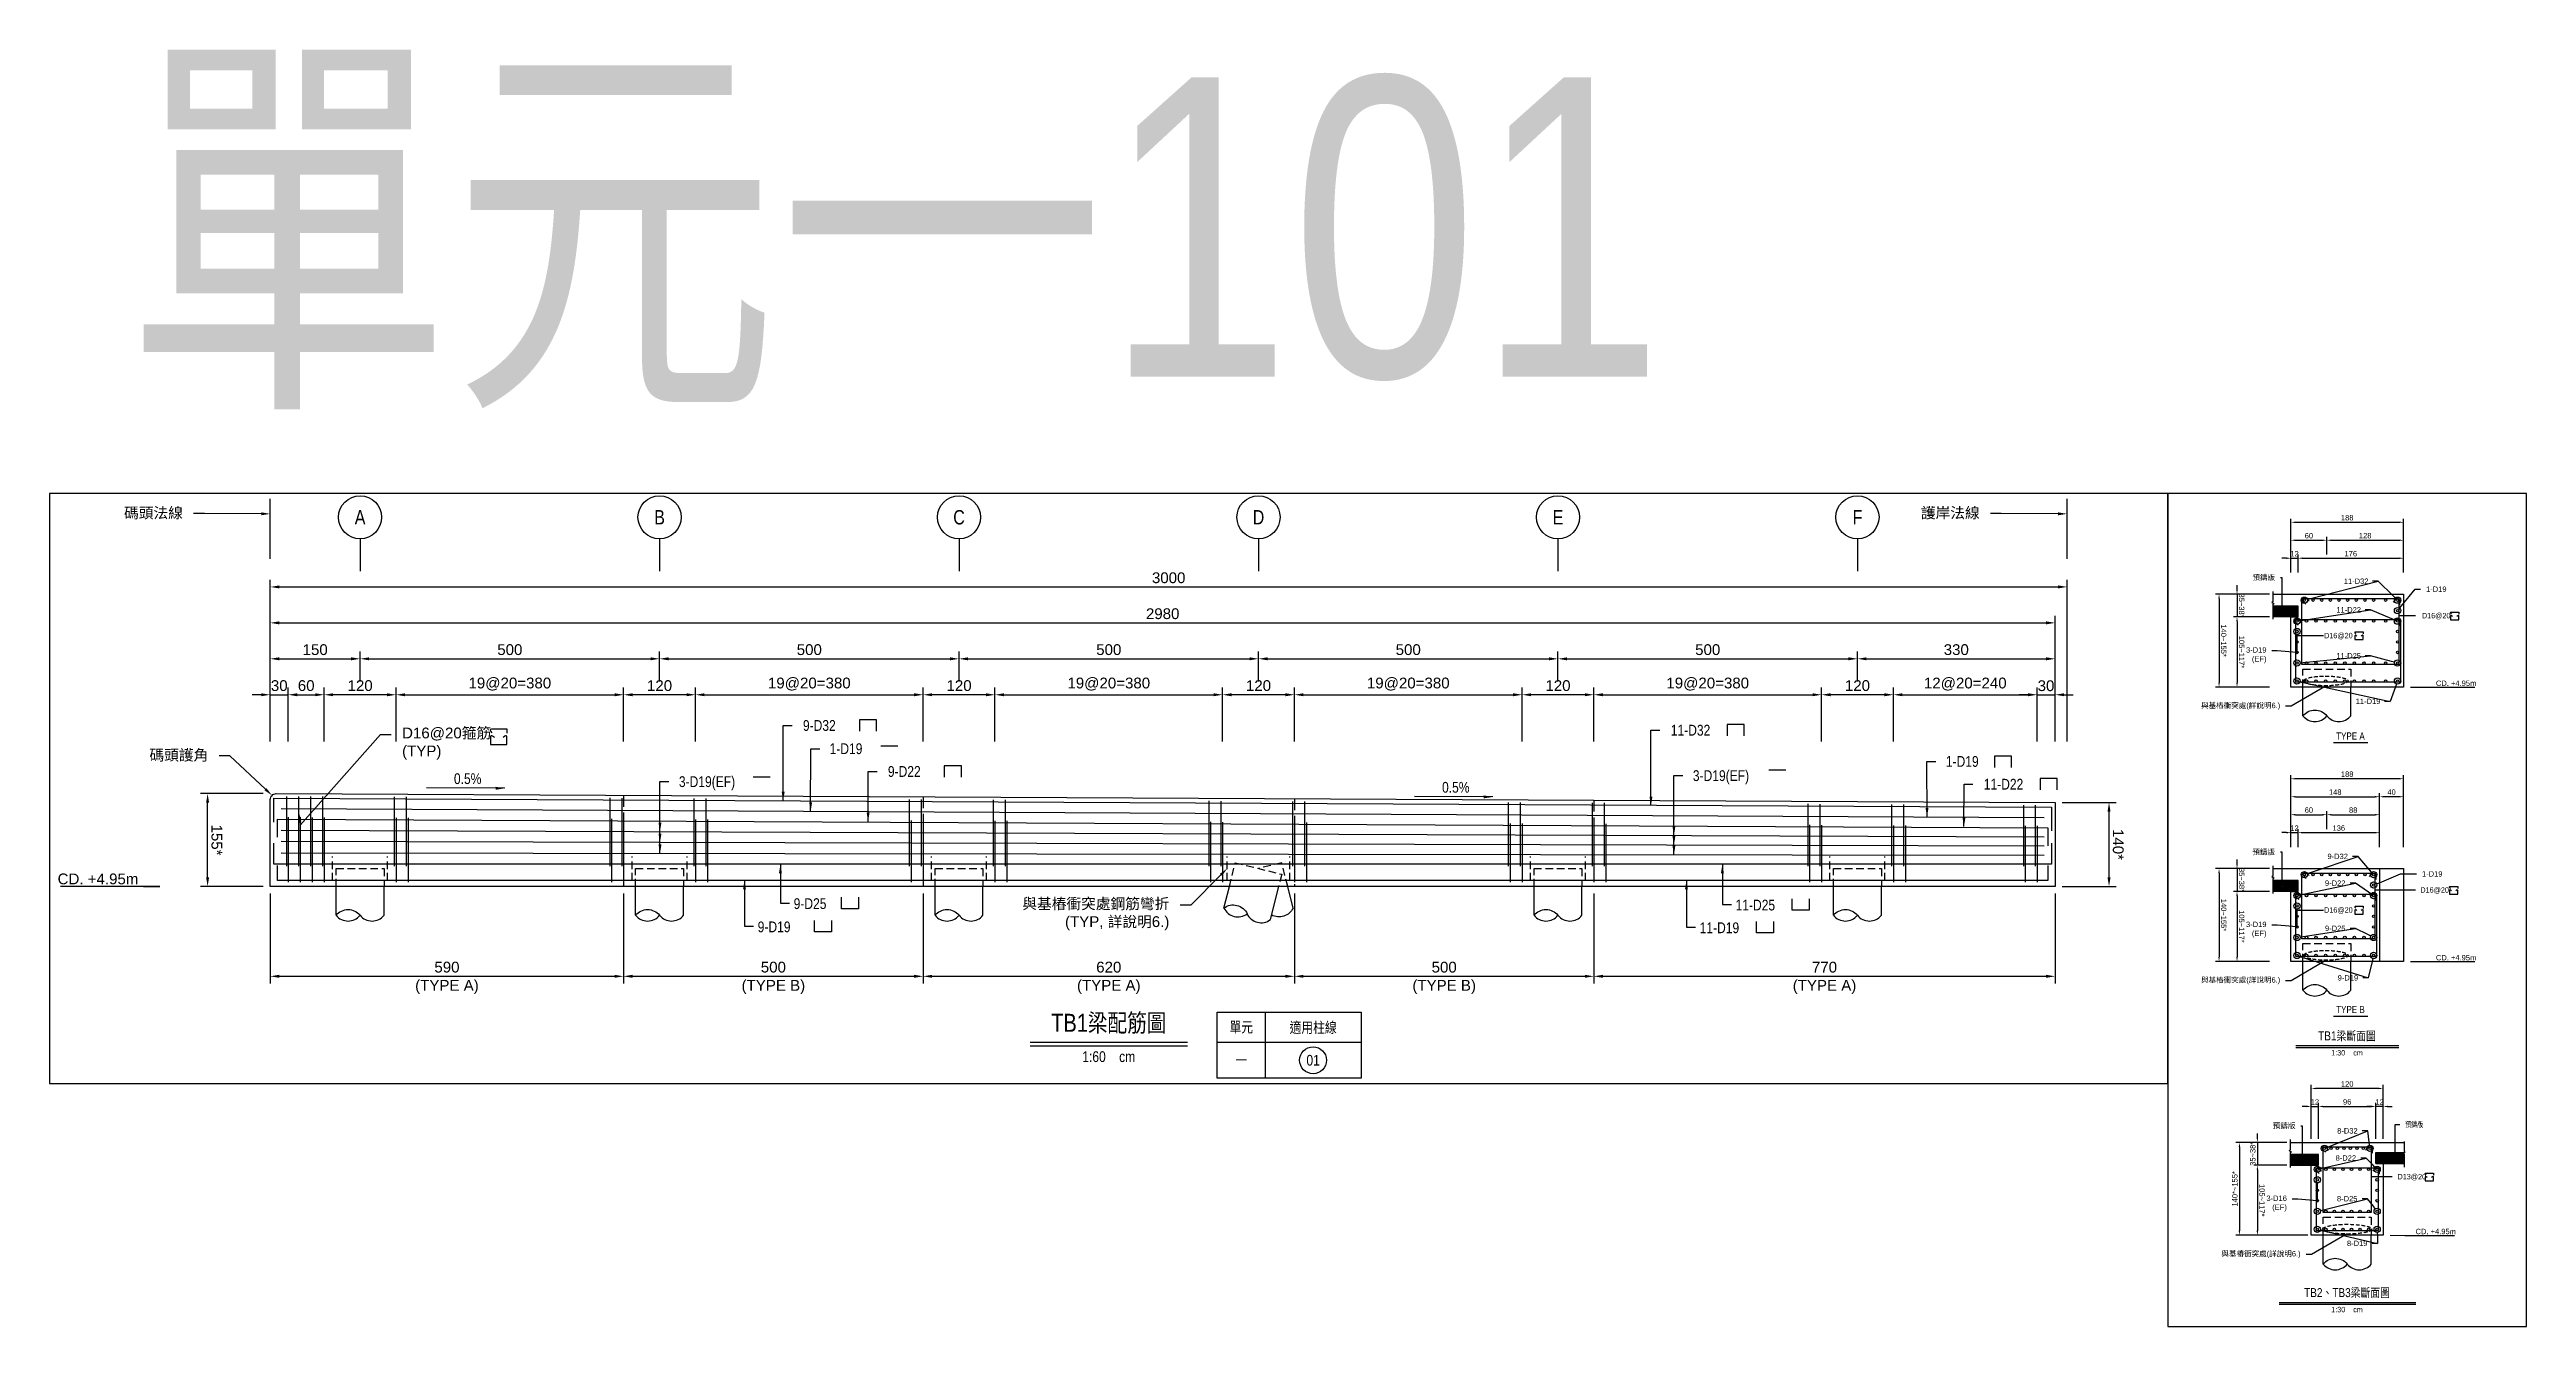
# Model space of a CAD drawing. Header units: millimetres. Extents: x 4668 to 40173, y -3560 to 14620.
# Drawn here: x 10666 to 14801, y -3293 to -1162 of the extents above; entities that cross this region are included whole.
import ezdxf
from ezdxf import colors
from ezdxf.entities.mleader import LeaderData, LeaderLine
from ezdxf.enums import TextEntityAlignment as Align
from ezdxf.math import Vec2, Vec3

# ---------------------------------------------------------------- set-up
doc = ezdxf.new("R2010")
doc.units = ezdxf.units.MM
doc.linetypes.add('DASHED', pattern=[19.05, 12.7, -6.35])
doc.linetypes.add('HIDDEN', pattern=[9.525, 6.35, -3.175])
doc.layers.get('0').transparency = 0.5
doc.layers.add('HB_0', color=7, linetype='Continuous', transparency=0.5)
doc.layers.add('HB_HATCH', color=253, linetype='Continuous', transparency=0.5)
for name, color, linetype in [('HB_DIM', 1, 'Continuous'), ('HB_SYMBOLS', 7, 'Continuous'), ('HB_TXT_CTEXT', 2, 'Continuous'), ('底圖', 7, 'Continuous'), ('鋼筋', 3, 'Continuous')]:
    doc.layers.add(name, color=color, linetype=linetype)
doc.styles.get("Standard").update_dxf_attribs({"font": 'arial.ttf'})
doc.dimstyles.new('30', dxfattribs={"dimscale": 3, "dimtxt": 3, "dimasz": 2.5, "dimexe": 2, "dimexo": 2, "dimgap": 1, "dimtad": 1, "dimdsep": 46, "dimtxsty": 'Standard', "dimcen": 0, "dimclrd": 1, "dimclre": 1, "dimclrt": 2, "dimadec": 0, "dimazin": 0, "dimtfac": 1, "dimtix": 1, "dimtmove": 2, "dimatfit": 3, "dimfxl": 1, "dimtolj": 1, "dimtzin": 0, "dimarcsym": 0})
doc.dimstyles.new('60', dxfattribs={"dimscale": 6, "dimtxt": 3, "dimasz": 2.5, "dimexe": 2, "dimexo": 2, "dimgap": 1, "dimtad": 1, "dimdec": 0, "dimdsep": 46, "dimtxsty": 'Standard', "dimcen": 0, "dimclrd": 1, "dimclre": 1, "dimclrt": 2, "dimadec": 0, "dimazin": 0, "dimtfac": 1, "dimtdec": 0, "dimtix": 1, "dimtmove": 2, "dimatfit": 3, "dimfxl": 1, "dimtolj": 1, "dimtzin": 0, "dimarcsym": 0})

msp = doc.modelspace()

# ---------------------------------------------------------------- texts
at = {"layer": 'Defpoints', "color": 241, "linetype": 'Continuous', "true_color": 0xf7abae, "width": 0.8}
msp.add_text('單元一101', height=500, rotation=360, dxfattribs=at).set_placement((10791.055, -1707.812))
at = {"layer": 'HB_TXT_CTEXT', "color": 2, "linetype": 'Continuous', "width": 0.8}
for s, p in [('D16@20', (14626.533, -2106.495)), ('D16@20', (14463.243, -2139.792)), ('D16@20', (14623.944, -2564.377)), ('D16@20', (14463.243, -2597.926)), ('D13@20', (14585.825, -3043.006))]:
    msp.add_text(s, height=9, rotation=360, dxfattribs=at).set_placement(p, align=Align.MIDDLE_LEFT)
at = {"layer": 'HB_TXT_CTEXT', "linetype": 'Continuous', "width": 0.8}
for s, p in [('9-D32', (11923.467, -2289.895)), ('11-D32', (13372.425, -2297.767)), ('1-D19', (11967.985, -2328.608)), ('1-D19', (13831.679, -2349.911)), ('3-D19(EF)', (11716.36, -2383.65)), ('9-D22', (12065.293, -2366.674)), ('3-D19(EF)', (13409.278, -2373.61)), ('11-D22', (13895.002, -2387.949)), ('9-D25', (11907.933, -2587.293)), ('11-D25', (13480.636, -2589.675)), ('9-D19', (11847.933, -2626.082)), ('11-D19', (13420.636, -2627.585))]:
    msp.add_text(s, height=18, rotation=360, dxfattribs=at).set_placement(p, align=Align.MIDDLE_LEFT)
at = {"layer": 'HB_TXT_CTEXT', "color": 4, "linetype": 'Continuous', "width": 0.8}
for s, p in [('TYPE A', (14507.208, -2307.469)), ('TYPE B', (14507.208, -2764.06))]:
    msp.add_text(s, height=12, dxfattribs=at).set_placement(p, align=Align.MIDDLE)
at = {"layer": 'HB_TXT_CTEXT', "linetype": 'Continuous', "width": 0.8}
for p in [(11340.77, -2378.676), (12990.5, -2393.071)]:
    msp.add_text('0.5%%%', height=18, dxfattribs=at).set_placement(p, align=Align.MIDDLE_LEFT)
at = {"layer": 'HB_TXT_CTEXT', "color": 3, "linetype": 'Continuous', "width": 0.8}
for s, height, p in [('TB1梁配筋圖', 30, (12434.075, -2785.699)), ('TB1梁斷面圖', 15, (14501.44, -2807.744)), ('TB2、TB3梁斷面圖', 15, (14501.44, -3236.386))]:
    msp.add_text(s, height=height, rotation=360, dxfattribs=at).set_placement(p, align=Align.MIDDLE)
at = {"layer": 'HB_TXT_CTEXT', "linetype": 'Continuous', "width": 0.8}
for s, height, p in [('單元', 18, (12655.275, -2793.699)), ('適用柱線', 18, (12775.275, -2793.699)), ('1:60    cm', 18, (12434.075, -2842.699)), ('一', 18, (12655.275, -2848.699)), ('1:30    cm', 9, (14501.44, -2836.244)), ('1:30    cm', 9, (14501.44, -3264.886))]:
    msp.add_text(s, height=height, rotation=360, dxfattribs=at).set_placement(p, align=Align.MIDDLE)
at = {"layer": 'HB_TXT_CTEXT', "width": 0.8}
msp.add_text('預鑄版', height=9, rotation=360, dxfattribs=at).set_placement((14598.497, -2955.907), align=Align.MIDDLE_LEFT)

# ---------------------------------------------------------------- blocks, each defined once
blk = doc.blocks.new('80cm斜樁組')
at = {"layer": 'HB_0', "color": 252, "linetype": 'DASHED'}
for p, q in [((-52.2, -20), (-52.2, 20)), ((52.2, -20), (52.2, 20))]:
    blk.add_line(p, q, dxfattribs=at)
at = {"layer": 'HB_0', "linetype": 'Continuous'}
for p, q in [((-57.7, -66), (-48.7, -30)), ((19.9, -85.4), (33.7, -30)), ((57.7, -66), (48.7, -30))]:
    blk.add_line(p, q, dxfattribs=at)
at = {"layer": 'HB_0', "color": 252, "linetype": 'DASHED'}
for points in [[(-48.7, -30), (-38.8, 9.7), (38.8, -9.7), (33.7, -30)], [(48.7, -30), (38.8, 9.7), (0, 0)]]:
    blk.add_lwpolyline(points, dxfattribs=at)
at = {"layer": 'HB_0', "linetype": 'Continuous'}
for points in [[(-57.7, -66, -0.48), (-18.9, -75.7, 0.48), (19.9, -85.4, 0.48)], [(-57.7, -66, 0.48), (-18.9, -75.7, 0.48)], [(57.7, -66, -0.439137), (21.8, -77.6, -0.439137)]]:
    blk.add_lwpolyline(points, format="xyb", dxfattribs=at)
blk = doc.blocks.new('80cm直樁')
at = {"layer": 'HB_0', "color": 252, "linetype": 'DASHED'}
for p, q in [((-46, -20), (-46, 20)), ((46, -20), (46, 20))]:
    blk.add_line(p, q, dxfattribs=at)
at = {"layer": 'HB_0', "linetype": 'Continuous'}
for p, q in [((-40, -78.1), (-40, -30)), ((40, -78.1), (40, -30))]:
    blk.add_line(p, q, dxfattribs=at)
at = {"layer": 'HB_0', "color": 252, "linetype": 'DASHED'}
blk.add_lwpolyline([(-40, -30), (-40, 0), (40, 0), (40, -30)], dxfattribs=at)
at = {"layer": 'HB_0', "linetype": 'Continuous'}
for points in [[(-40, -78.1, -0.48), (0, -78.1, 0.48), (40, -78.1, 0.48)], [(-40, -78.1, 0.48), (0, -78.1, 0.48)]]:
    blk.add_lwpolyline(points, format="xyb", dxfattribs=at)
blk = doc.blocks.new('gr_t')
at = {"layer": 'HB_SYMBOLS', "color": 4, "linetype": 'Continuous'}
blk.add_line((0, -6), (0, -15), dxfattribs=at)
blk.add_circle((0, 0), 6, dxfattribs=at)
at = {"layer": 'HB_SYMBOLS', "color": 4, "linetype": 'Continuous', "width": 0.8}
blk.add_attdef('A', text='', height=4.5, dxfattribs=at).set_placement((0, 0), align=Align.MIDDLE)
blk = doc.blocks.new('*D340')
at = {"layer": 'Defpoints', "color": 0}
for p in [(14014.1, -2118.6), (11034.1, -2328.6), (14014.1, -2328.6)]:
    blk.add_point(p, dxfattribs=at)
at = {"layer": 'HB_DIM', "color": 1, "lineweight": -2}
for p, q in [((11034.1, -2316.6), (11034.1, -2106.6)), ((14014.1, -2316.6), (14014.1, -2106.6)), ((11049.1, -2118.6), (13999.1, -2118.6))]:
    blk.add_line(p, q, dxfattribs=at)
at = {"layer": 'HB_DIM', "color": 1}
for points in [[(11049.1, -2116.1), (11049.1, -2121.1), (11034.1, -2118.6)], [(13999.1, -2121.1), (13999.1, -2116.1), (14014.1, -2118.6)]]:
    blk.add_solid(points, dxfattribs=at)
at = {"layer": 'HB_DIM', "color": 2, "insert": (12524.1, -2103.4), "char_height": 18, "attachment_point": 5}
blk.add_mtext('\\A1;2980', dxfattribs=at)
blk = doc.blocks.new('*D341')
at = {"layer": 'Defpoints', "color": 0}
for p in [(11034.1, -2558.6), (11624.1, -2558.6), (11624.1, -2708.6)]:
    blk.add_point(p, dxfattribs=at)
at = {"layer": 'HB_DIM', "color": 1, "lineweight": -2}
for p, q in [((11034.1, -2570.6), (11034.1, -2720.6)), ((11624.1, -2570.6), (11624.1, -2720.6)), ((11049.1, -2708.6), (11609.1, -2708.6))]:
    blk.add_line(p, q, dxfattribs=at)
at = {"layer": 'HB_DIM', "color": 1}
for points in [[(11049.1, -2706.1), (11049.1, -2711.1), (11034.1, -2708.6)], [(11609.1, -2711.1), (11609.1, -2706.1), (11624.1, -2708.6)]]:
    blk.add_solid(points, dxfattribs=at)
at = {"layer": 'HB_DIM', "color": 2, "char_height": 18, "attachment_point": 5}
for s, insert in [('\\A1;590', (11329.1, -2693.4)), ('\\A1;(TYPE A)', (11329.1, -2726.4))]:
    blk.add_mtext(s, dxfattribs=dict(at, insert=insert))
blk = doc.blocks.new('*D342')
at = {"layer": 'Defpoints', "color": 0}
for p in [(11624.1, -2558.6), (12124.1, -2558.6), (12124.1, -2708.6)]:
    blk.add_point(p, dxfattribs=at)
at = {"layer": 'HB_DIM', "color": 1, "lineweight": -2}
for p, q in [((11624.1, -2570.6), (11624.1, -2720.6)), ((12124.1, -2570.6), (12124.1, -2720.6)), ((11639.1, -2708.6), (12109.1, -2708.6))]:
    blk.add_line(p, q, dxfattribs=at)
at = {"layer": 'HB_DIM', "color": 1}
for points in [[(11639.1, -2706.1), (11639.1, -2711.1), (11624.1, -2708.6)], [(12109.1, -2711.1), (12109.1, -2706.1), (12124.1, -2708.6)]]:
    blk.add_solid(points, dxfattribs=at)
at = {"layer": 'HB_DIM', "color": 2, "char_height": 18, "attachment_point": 5}
for s, insert in [('\\A1;500', (11874.1, -2693.4)), ('\\A1;(TYPE B)', (11874.1, -2726.4))]:
    blk.add_mtext(s, dxfattribs=dict(at, insert=insert))
blk = doc.blocks.new('*D343')
at = {"layer": 'Defpoints', "color": 0}
for p in [(12124.1, -2558.6), (12744.1, -2558.6), (12744.1, -2708.6)]:
    blk.add_point(p, dxfattribs=at)
at = {"layer": 'HB_DIM', "color": 1, "lineweight": -2}
for p, q in [((12124.1, -2570.6), (12124.1, -2720.6)), ((12744.1, -2570.6), (12744.1, -2720.6)), ((12139.1, -2708.6), (12729.1, -2708.6))]:
    blk.add_line(p, q, dxfattribs=at)
at = {"layer": 'HB_DIM', "color": 1}
for points in [[(12139.1, -2706.1), (12139.1, -2711.1), (12124.1, -2708.6)], [(12729.1, -2711.1), (12729.1, -2706.1), (12744.1, -2708.6)]]:
    blk.add_solid(points, dxfattribs=at)
at = {"layer": 'HB_DIM', "color": 2, "char_height": 18, "attachment_point": 5}
for s, insert in [('\\A1;620', (12434.1, -2693.4)), ('\\A1;(TYPE A)', (12434.1, -2726.4))]:
    blk.add_mtext(s, dxfattribs=dict(at, insert=insert))
blk = doc.blocks.new('*D344')
at = {"layer": 'Defpoints', "color": 0}
for p in [(12744.1, -2558.6), (13244.1, -2558.6), (13244.1, -2708.6)]:
    blk.add_point(p, dxfattribs=at)
at = {"layer": 'HB_DIM', "color": 1, "lineweight": -2}
for p, q in [((12744.1, -2570.6), (12744.1, -2720.6)), ((13244.1, -2570.6), (13244.1, -2720.6)), ((12759.1, -2708.6), (13229.1, -2708.6))]:
    blk.add_line(p, q, dxfattribs=at)
at = {"layer": 'HB_DIM', "color": 1}
for points in [[(12759.1, -2706.1), (12759.1, -2711.1), (12744.1, -2708.6)], [(13229.1, -2711.1), (13229.1, -2706.1), (13244.1, -2708.6)]]:
    blk.add_solid(points, dxfattribs=at)
at = {"layer": 'HB_DIM', "color": 2, "char_height": 18, "attachment_point": 5}
for s, insert in [('\\A1;500', (12994.1, -2693.4)), ('\\A1;(TYPE B)', (12994.1, -2726.4))]:
    blk.add_mtext(s, dxfattribs=dict(at, insert=insert))
blk = doc.blocks.new('*D345')
at = {"layer": 'Defpoints', "color": 0}
for p in [(13244.1, -2558.6), (14014.1, -2558.6), (14014.1, -2708.6)]:
    blk.add_point(p, dxfattribs=at)
at = {"layer": 'HB_DIM', "color": 1, "lineweight": -2}
for p, q in [((13244.1, -2570.6), (13244.1, -2720.6)), ((14014.1, -2570.6), (14014.1, -2720.6)), ((13259.1, -2708.6), (13999.1, -2708.6))]:
    blk.add_line(p, q, dxfattribs=at)
at = {"layer": 'HB_DIM', "color": 1}
for points in [[(13259.1, -2706.1), (13259.1, -2711.1), (13244.1, -2708.6)], [(13999.1, -2711.1), (13999.1, -2706.1), (14014.1, -2708.6)]]:
    blk.add_solid(points, dxfattribs=at)
at = {"layer": 'HB_DIM', "color": 2, "char_height": 18, "attachment_point": 5}
for s, insert in [('\\A1;770', (13629.1, -2693.4)), ('\\A1;(TYPE A)', (13629.1, -2726.4))]:
    blk.add_mtext(s, dxfattribs=dict(at, insert=insert))
blk = doc.blocks.new('*D346')
at = {"layer": 'Defpoints', "color": 0}
for p in [(14034.1, -2058.6), (11034.1, -2328.6), (14034.1, -2328.6)]:
    blk.add_point(p, dxfattribs=at)
at = {"layer": 'HB_DIM', "color": 1, "lineweight": -2}
for p, q in [((11034.1, -2316.6), (11034.1, -2046.6)), ((11049.1, -2058.6), (14019.1, -2058.6)), ((14034.1, -2316.6), (14034.1, -2046.6))]:
    blk.add_line(p, q, dxfattribs=at)
at = {"layer": 'HB_DIM', "color": 1}
for points in [[(11049.1, -2056.1), (11049.1, -2061.1), (11034.1, -2058.6)], [(14019.1, -2061.1), (14019.1, -2056.1), (14034.1, -2058.6)]]:
    blk.add_solid(points, dxfattribs=at)
at = {"layer": 'HB_DIM', "color": 2, "insert": (12534.1, -2043.4), "char_height": 18, "attachment_point": 5}
blk.add_mtext('\\A1;3000', dxfattribs=at)
blk = doc.blocks.new('*D347')
at = {"layer": 'Defpoints', "color": 0}
for p in [(11064.1, -2238.6), (11034.1, -2328.6), (11064.1, -2328.6)]:
    blk.add_point(p, dxfattribs=at)
at = {"layer": 'HB_DIM', "color": 1, "lineweight": -2}
for p, q in [((11034.1, -2316.6), (11034.1, -2226.6)), ((11064.1, -2316.6), (11064.1, -2226.6)), ((11019.1, -2238.6), (11004.1, -2238.6)), ((11034.1, -2238.6), (11064.1, -2238.6)), ((11079.1, -2238.6), (11094.1, -2238.6))]:
    blk.add_line(p, q, dxfattribs=at)
at = {"layer": 'HB_DIM', "color": 1}
for points in [[(11019.1, -2241.1), (11019.1, -2236.1), (11034.1, -2238.6)], [(11079.1, -2236.1), (11079.1, -2241.1), (11064.1, -2238.6)]]:
    blk.add_solid(points, dxfattribs=at)
at = {"layer": 'HB_DIM', "color": 2, "insert": (11049.1, -2223.4), "char_height": 18, "attachment_point": 5}
blk.add_mtext('\\A1;30', dxfattribs=at)
blk = doc.blocks.new('*D348')
at = {"layer": 'Defpoints', "color": 0}
for p in [(13984.1, -2238.6), (13744.1, -2328.6), (13984.1, -2328.6)]:
    blk.add_point(p, dxfattribs=at)
at = {"layer": 'HB_DIM', "color": 1, "lineweight": -2}
for p, q in [((13744.1, -2316.6), (13744.1, -2226.6)), ((13984.1, -2316.6), (13984.1, -2226.6)), ((13759.1, -2238.6), (13969.1, -2238.6))]:
    blk.add_line(p, q, dxfattribs=at)
at = {"layer": 'HB_DIM', "color": 1}
for points in [[(13759.1, -2236.1), (13759.1, -2241.1), (13744.1, -2238.6)], [(13969.1, -2241.1), (13969.1, -2236.1), (13984.1, -2238.6)]]:
    blk.add_solid(points, dxfattribs=at)
at = {"layer": 'HB_DIM', "color": 2, "insert": (13864.1, -2220.8), "char_height": 18, "attachment_point": 5}
blk.add_mtext('\\A1;12@20=240', dxfattribs=at)
blk = doc.blocks.new('*D349')
at = {"layer": 'Defpoints', "color": 0}
for p in [(14453.8, -2925.9), (14441.8, -2985.9), (14453.8, -2985.9)]:
    blk.add_point(p, dxfattribs=at)
at = {"layer": 'HB_DIM', "color": 1, "linetype": 'Continuous', "lineweight": -2}
for p, q in [((14434.3, -2925.9), (14426.8, -2925.9)), ((14441.8, -2979.9), (14441.8, -2919.9)), ((14441.8, -2925.9), (14453.8, -2925.9)), ((14453.8, -2979.9), (14453.8, -2919.9)), ((14461.3, -2925.9), (14468.8, -2925.9))]:
    blk.add_line(p, q, dxfattribs=at)
at = {"layer": 'HB_DIM', "color": 1}
for points in [[(14434.3, -2927.1), (14434.3, -2924.6), (14441.8, -2925.9)], [(14461.3, -2924.6), (14461.3, -2927.1), (14453.8, -2925.9)]]:
    blk.add_solid(points, dxfattribs=at)
at = {"layer": 'HB_DIM', "color": 2, "insert": (14447.8, -2918.3), "char_height": 9, "attachment_point": 5}
blk.add_mtext('\\A1;12', dxfattribs=at)
blk = doc.blocks.new('*D350')
at = {"layer": 'Defpoints', "color": 0}
for p in [(14441.8, -2895.9), (14441.8, -2985.9), (14561.8, -2985.9)]:
    blk.add_point(p, dxfattribs=at)
at = {"layer": 'HB_DIM', "color": 1, "linetype": 'Continuous', "lineweight": -2}
for p, q in [((14441.8, -2979.9), (14441.8, -2889.9)), ((14561.8, -2979.9), (14561.8, -2889.9)), ((14554.3, -2895.9), (14449.3, -2895.9))]:
    blk.add_line(p, q, dxfattribs=at)
at = {"layer": 'HB_DIM', "color": 1}
for points in [[(14449.3, -2894.6), (14449.3, -2897.1), (14441.8, -2895.9)], [(14554.3, -2897.1), (14554.3, -2894.6), (14561.8, -2895.9)]]:
    blk.add_solid(points, dxfattribs=at)
at = {"layer": 'HB_DIM', "color": 2, "insert": (14501.8, -2888.3), "char_height": 9, "attachment_point": 5}
blk.add_mtext('\\A1;120', dxfattribs=at)
blk = doc.blocks.new('*D351')
at = {"layer": 'Defpoints', "color": 0}
for p in [(14549.8, -2925.9), (14549.8, -2985.9), (14561.8, -2985.9)]:
    blk.add_point(p, dxfattribs=at)
at = {"layer": 'HB_DIM', "color": 1, "linetype": 'Continuous', "lineweight": -2}
for p, q in [((14542.3, -2925.9), (14534.8, -2925.9)), ((14549.8, -2979.9), (14549.8, -2919.9)), ((14561.8, -2925.9), (14549.8, -2925.9)), ((14561.8, -2979.9), (14561.8, -2919.9)), ((14569.3, -2925.9), (14576.8, -2925.9))]:
    blk.add_line(p, q, dxfattribs=at)
at = {"layer": 'HB_DIM', "color": 1}
for points in [[(14542.3, -2927.1), (14542.3, -2924.6), (14549.8, -2925.9)], [(14569.3, -2924.6), (14569.3, -2927.1), (14561.8, -2925.9)]]:
    blk.add_solid(points, dxfattribs=at)
at = {"layer": 'HB_DIM', "color": 2, "insert": (14555.8, -2918.3), "char_height": 9, "attachment_point": 5}
blk.add_mtext('\\A1;12', dxfattribs=at)
blk = doc.blocks.new('*D352')
at = {"layer": 'Defpoints', "color": 0}
for p in [(14391.8, -2985.9), (14321.8, -3140.9), (14441.8, -3140.9)]:
    blk.add_point(p, dxfattribs=at)
at = {"layer": 'HB_DIM', "color": 1, "linetype": 'Continuous', "lineweight": -2}
for p, q in [((14385.8, -2985.9), (14315.8, -2985.9)), ((14321.8, -2993.4), (14321.8, -3133.4)), ((14435.8, -3140.9), (14315.8, -3140.9))]:
    blk.add_line(p, q, dxfattribs=at)
at = {"layer": 'HB_DIM', "color": 1}
for points in [[(14323.1, -2993.4), (14320.6, -2993.4), (14321.8, -2985.9)], [(14320.6, -3133.4), (14323.1, -3133.4), (14321.8, -3140.9)]]:
    blk.add_solid(points, dxfattribs=at)
at = {"layer": 'HB_DIM', "color": 2, "insert": (14314.2, -3063.4), "char_height": 9, "attachment_point": 5, "rotation": 90}
blk.add_mtext('\\A1;140*~155*', dxfattribs=at)
blk = doc.blocks.new('*D353')
at = {"layer": 'Defpoints', "color": 0}
for p in [(14549.8, -2925.9), (14453.8, -2985.9), (14549.8, -2985.9)]:
    blk.add_point(p, dxfattribs=at)
at = {"layer": 'HB_DIM', "color": 1, "linetype": 'Continuous', "lineweight": -2}
for p, q in [((14453.8, -2979.9), (14453.8, -2919.9)), ((14461.3, -2925.9), (14542.3, -2925.9)), ((14549.8, -2979.9), (14549.8, -2919.9))]:
    blk.add_line(p, q, dxfattribs=at)
at = {"layer": 'HB_DIM', "color": 1}
for points in [[(14461.3, -2924.6), (14461.3, -2927.1), (14453.8, -2925.9)], [(14542.3, -2927.1), (14542.3, -2924.6), (14549.8, -2925.9)]]:
    blk.add_solid(points, dxfattribs=at)
at = {"layer": 'HB_DIM', "color": 2, "insert": (14501.8, -2918.3), "char_height": 9, "attachment_point": 5}
blk.add_mtext('\\A1;96', dxfattribs=at)
blk = doc.blocks.new('*D354')
at = {"layer": 'Defpoints', "color": 0}
for p in [(14406.8, -2985.9), (14351.8, -3023.9), (14406.8, -3023.9)]:
    blk.add_point(p, dxfattribs=at)
at = {"layer": 'HB_DIM', "color": 1, "linetype": 'Continuous', "lineweight": -2}
for p, q in [((14351.8, -2978.4), (14351.8, -2970.9)), ((14400.8, -2985.9), (14345.8, -2985.9)), ((14351.8, -2985.9), (14351.8, -3023.9)), ((14400.8, -3023.9), (14345.8, -3023.9)), ((14351.8, -3031.4), (14351.8, -3038.9))]:
    blk.add_line(p, q, dxfattribs=at)
at = {"layer": 'HB_DIM', "color": 1}
for points in [[(14350.6, -2978.4), (14353.1, -2978.4), (14351.8, -2985.9)], [(14353.1, -3031.4), (14350.6, -3031.4), (14351.8, -3023.9)]]:
    blk.add_solid(points, dxfattribs=at)
at = {"layer": 'HB_DIM', "color": 2, "insert": (14344.2, -3004.9), "char_height": 9, "attachment_point": 5, "rotation": 90}
blk.add_mtext('\\A1;35~38*', dxfattribs=at)
blk = doc.blocks.new('*D355')
at = {"layer": 'Defpoints', "color": 0}
for p in [(10929.5, -2403.6), (11034.1, -2403.6), (11034.1, -2558.6)]:
    blk.add_point(p, dxfattribs=at)
at = {"layer": 'HB_DIM', "color": 1, "lineweight": -2}
for p, q in [((11022.1, -2403.6), (10917.5, -2403.6)), ((10929.5, -2543.6), (10929.5, -2418.6)), ((11022.1, -2558.6), (10917.5, -2558.6))]:
    blk.add_line(p, q, dxfattribs=at)
at = {"layer": 'HB_DIM', "color": 1}
for points in [[(10932, -2418.6), (10927, -2418.6), (10929.5, -2403.6)], [(10927, -2543.6), (10932, -2543.6), (10929.5, -2558.6)]]:
    blk.add_solid(points, dxfattribs=at)
at = {"layer": 'HB_DIM', "color": 2, "insert": (10944.8, -2481.1), "char_height": 18, "attachment_point": 5, "rotation": 270}
blk.add_mtext('\\A1;155*', dxfattribs=at)
blk = doc.blocks.new('*D356')
at = {"layer": 'Defpoints', "color": 0}
for p in [(14555.8, -2408.8), (14407.8, -2498.8), (14555.8, -2498.8)]:
    blk.add_point(p, dxfattribs=at)
at = {"layer": 'HB_0', "color": 1, "linetype": 'Continuous', "lineweight": -2}
for p, q in [((14407.8, -2492.8), (14407.8, -2402.8)), ((14415.3, -2408.8), (14548.3, -2408.8)), ((14555.8, -2492.8), (14555.8, -2402.8))]:
    blk.add_line(p, q, dxfattribs=at)
at = {"layer": 'HB_0', "color": 1}
for points in [[(14415.3, -2407.6), (14415.3, -2410.1), (14407.8, -2408.8)], [(14548.3, -2410.1), (14548.3, -2407.6), (14555.8, -2408.8)]]:
    blk.add_solid(points, dxfattribs=at)
at = {"layer": 'HB_0', "color": 2, "insert": (14481.8, -2401.2), "char_height": 9, "attachment_point": 5}
blk.add_mtext('\\A1;148', dxfattribs=at)
blk = doc.blocks.new('*D357')
at = {"layer": 'Defpoints', "color": 0}
for p in [(14419.8, -2468.8), (14407.8, -2498.8), (14419.8, -2498.8)]:
    blk.add_point(p, dxfattribs=at)
at = {"layer": 'HB_0', "color": 1, "linetype": 'Continuous', "lineweight": -2}
for p, q in [((14400.3, -2468.8), (14392.8, -2468.8)), ((14407.8, -2492.8), (14407.8, -2462.8)), ((14407.8, -2468.8), (14419.8, -2468.8)), ((14419.8, -2492.8), (14419.8, -2462.8)), ((14427.3, -2468.8), (14434.8, -2468.8))]:
    blk.add_line(p, q, dxfattribs=at)
at = {"layer": 'HB_0', "color": 1}
for points in [[(14400.3, -2470.1), (14400.3, -2467.6), (14407.8, -2468.8)], [(14427.3, -2467.6), (14427.3, -2470.1), (14419.8, -2468.8)]]:
    blk.add_solid(points, dxfattribs=at)
at = {"layer": 'HB_0', "color": 2, "insert": (14413.8, -2461.3), "char_height": 9, "attachment_point": 5}
blk.add_mtext('\\A1;12', dxfattribs=at)
blk = doc.blocks.new('*D358')
at = {"layer": 'Defpoints', "color": 0}
for p in [(14555.8, -2468.8), (14419.8, -2498.8), (14555.8, -2498.8)]:
    blk.add_point(p, dxfattribs=at)
at = {"layer": 'HB_0', "color": 1, "linetype": 'Continuous', "lineweight": -2}
for p, q in [((14419.8, -2492.8), (14419.8, -2462.8)), ((14427.3, -2468.8), (14548.3, -2468.8)), ((14555.8, -2492.8), (14555.8, -2462.8))]:
    blk.add_line(p, q, dxfattribs=at)
at = {"layer": 'HB_0', "color": 1}
for points in [[(14427.3, -2467.6), (14427.3, -2470.1), (14419.8, -2468.8)], [(14548.3, -2470.1), (14548.3, -2467.6), (14555.8, -2468.8)]]:
    blk.add_solid(points, dxfattribs=at)
at = {"layer": 'HB_0', "color": 2, "insert": (14487.8, -2461.2), "char_height": 9, "attachment_point": 5}
blk.add_mtext('\\A1;136', dxfattribs=at)
blk = doc.blocks.new('*D359')
at = {"layer": 'Defpoints', "color": 0}
for p in [(14595.8, -1950.7), (14407.8, -2040.7), (14595.8, -2040.7)]:
    blk.add_point(p, dxfattribs=at)
at = {"layer": 'HB_0', "color": 1, "linetype": 'Continuous', "lineweight": -2}
for p, q in [((14407.8, -2034.7), (14407.8, -1944.7)), ((14415.3, -1950.7), (14588.3, -1950.7)), ((14595.8, -2034.7), (14595.8, -1944.7))]:
    blk.add_line(p, q, dxfattribs=at)
at = {"layer": 'HB_0', "color": 1}
for points in [[(14415.3, -1949.4), (14415.3, -1951.9), (14407.8, -1950.7)], [(14588.3, -1951.9), (14588.3, -1949.4), (14595.8, -1950.7)]]:
    blk.add_solid(points, dxfattribs=at)
at = {"layer": 'HB_0', "color": 2, "insert": (14501.8, -1943.1), "char_height": 9, "attachment_point": 5}
blk.add_mtext('\\A1;188', dxfattribs=at)
blk = doc.blocks.new('*D360')
at = {"layer": 'Defpoints', "color": 0}
for p in [(14419.8, -2010.7), (14407.8, -2040.7), (14419.8, -2040.7)]:
    blk.add_point(p, dxfattribs=at)
at = {"layer": 'HB_0', "color": 1, "linetype": 'Continuous', "lineweight": -2}
for p, q in [((14400.3, -2010.7), (14392.8, -2010.7)), ((14407.8, -2034.7), (14407.8, -2004.7)), ((14407.8, -2010.7), (14419.8, -2010.7)), ((14419.8, -2034.7), (14419.8, -2004.7)), ((14427.3, -2010.7), (14434.8, -2010.7))]:
    blk.add_line(p, q, dxfattribs=at)
at = {"layer": 'HB_0', "color": 1}
for points in [[(14400.3, -2011.9), (14400.3, -2009.4), (14407.8, -2010.7)], [(14427.3, -2009.4), (14427.3, -2011.9), (14419.8, -2010.7)]]:
    blk.add_solid(points, dxfattribs=at)
at = {"layer": 'HB_0', "color": 2, "insert": (14413.8, -2003.2), "char_height": 9, "attachment_point": 5}
blk.add_mtext('\\A1;12', dxfattribs=at)
blk = doc.blocks.new('*D361')
at = {"layer": 'Defpoints', "color": 0}
for p in [(14595.8, -2010.7), (14419.8, -2040.7), (14595.8, -2040.7)]:
    blk.add_point(p, dxfattribs=at)
at = {"layer": 'HB_0', "color": 1, "linetype": 'Continuous', "lineweight": -2}
for p, q in [((14419.8, -2034.7), (14419.8, -2004.7)), ((14427.3, -2010.7), (14588.3, -2010.7)), ((14595.8, -2034.7), (14595.8, -2004.7))]:
    blk.add_line(p, q, dxfattribs=at)
at = {"layer": 'HB_0', "color": 1}
for points in [[(14427.3, -2009.4), (14427.3, -2011.9), (14419.8, -2010.7)], [(14588.3, -2011.9), (14588.3, -2009.4), (14595.8, -2010.7)]]:
    blk.add_solid(points, dxfattribs=at)
at = {"layer": 'HB_0', "color": 2, "insert": (14507.8, -2003.1), "char_height": 9, "attachment_point": 5}
blk.add_mtext('\\A1;176', dxfattribs=at)
blk = doc.blocks.new('*D362')
at = {"layer": 'Defpoints', "color": 0}
for p in [(14555.8, -2408.8), (14555.8, -2498.8), (14595.8, -2498.8)]:
    blk.add_point(p, dxfattribs=at)
at = {"layer": 'HB_0', "color": 1, "linetype": 'Continuous', "lineweight": -2}
for p, q in [((14555.8, -2492.8), (14555.8, -2402.8)), ((14588.3, -2408.8), (14563.3, -2408.8)), ((14595.8, -2492.8), (14595.8, -2402.8))]:
    blk.add_line(p, q, dxfattribs=at)
at = {"layer": 'HB_0', "color": 1}
for points in [[(14563.3, -2407.6), (14563.3, -2410.1), (14555.8, -2408.8)], [(14588.3, -2410.1), (14588.3, -2407.6), (14595.8, -2408.8)]]:
    blk.add_solid(points, dxfattribs=at)
at = {"layer": 'HB_0', "color": 2, "insert": (14575.8, -2401.2), "char_height": 9, "attachment_point": 5}
blk.add_mtext('\\A1;40', dxfattribs=at)
blk = doc.blocks.new('*D363')
at = {"layer": 'Defpoints', "color": 0}
for p in [(14014.1, -2238.6), (13984.1, -2328.6), (14014.1, -2328.6)]:
    blk.add_point(p, dxfattribs=at)
at = {"layer": 'HB_DIM', "color": 1, "linetype": 'Continuous', "lineweight": -2}
for p, q in [((13984.1, -2316.6), (13984.1, -2226.6)), ((14014.1, -2316.6), (14014.1, -2226.6)), ((13969.1, -2238.6), (13954.1, -2238.6)), ((13984.1, -2238.6), (14014.1, -2238.6)), ((14029.1, -2238.6), (14044.1, -2238.6))]:
    blk.add_line(p, q, dxfattribs=at)
at = {"layer": 'HB_DIM', "color": 1}
for points in [[(13969.1, -2241.1), (13969.1, -2236.1), (13984.1, -2238.6)], [(14029.1, -2236.1), (14029.1, -2241.1), (14014.1, -2238.6)]]:
    blk.add_solid(points, dxfattribs=at)
at = {"layer": 'HB_DIM', "color": 2, "insert": (13998.9, -2223.6), "char_height": 18, "attachment_point": 5}
blk.add_mtext('\\A1;30', dxfattribs=at)
blk = doc.blocks.new('*D364')
at = {"layer": 'Defpoints', "color": 0}
for p in [(14407.8, -2378.8), (14407.8, -2498.8), (14595.8, -2498.8)]:
    blk.add_point(p, dxfattribs=at)
at = {"layer": 'HB_0', "color": 1, "linetype": 'Continuous', "lineweight": -2}
for p, q in [((14407.8, -2492.8), (14407.8, -2372.8)), ((14588.3, -2378.8), (14415.3, -2378.8)), ((14595.8, -2492.8), (14595.8, -2372.8))]:
    blk.add_line(p, q, dxfattribs=at)
at = {"layer": 'HB_0', "color": 1}
for points in [[(14415.3, -2377.6), (14415.3, -2380.1), (14407.8, -2378.8)], [(14588.3, -2380.1), (14588.3, -2377.6), (14595.8, -2378.8)]]:
    blk.add_solid(points, dxfattribs=at)
at = {"layer": 'HB_0', "color": 2, "insert": (14501.8, -2371.2), "char_height": 9, "attachment_point": 5}
blk.add_mtext('\\A1;188', dxfattribs=at)
blk = doc.blocks.new('*D365')
at = {"layer": 'Defpoints', "color": 0}
for p in [(14317.8, -2108.7), (14377.8, -2070.7), (14377.8, -2108.7)]:
    blk.add_point(p, dxfattribs=at)
at = {"layer": 'HB_0', "color": 1, "linetype": 'Continuous', "lineweight": -2}
for p, q in [((14317.8, -2063.2), (14317.8, -2055.7)), ((14371.8, -2070.7), (14311.8, -2070.7)), ((14371.8, -2108.7), (14311.8, -2108.7)), ((14317.8, -2070.7), (14317.8, -2108.7)), ((14317.8, -2116.2), (14317.8, -2123.7))]:
    blk.add_line(p, q, dxfattribs=at)
at = {"layer": 'HB_0', "color": 1}
for points in [[(14316.6, -2063.2), (14319.1, -2063.2), (14317.8, -2070.7)], [(14319.1, -2116.2), (14316.6, -2116.2), (14317.8, -2108.7)]]:
    blk.add_solid(points, dxfattribs=at)
at = {"layer": 'HB_0', "color": 2, "insert": (14325.5, -2089.7), "char_height": 9, "attachment_point": 5, "rotation": 270}
blk.add_mtext('\\A1;35~38*', dxfattribs=at)
blk = doc.blocks.new('*D366')
at = {"layer": 'Defpoints', "color": 0}
for p in [(14377.8, -2108.7), (14317.8, -2225.7), (14377.8, -2225.7)]:
    blk.add_point(p, dxfattribs=at)
at = {"layer": 'HB_0', "color": 1, "linetype": 'Continuous', "lineweight": -2}
for p, q in [((14371.8, -2108.7), (14311.8, -2108.7)), ((14317.8, -2116.2), (14317.8, -2218.2)), ((14371.8, -2225.7), (14311.8, -2225.7))]:
    blk.add_line(p, q, dxfattribs=at)
at = {"layer": 'HB_0', "color": 1}
for points in [[(14319.1, -2116.2), (14316.6, -2116.2), (14317.8, -2108.7)], [(14316.6, -2218.2), (14319.1, -2218.2), (14317.8, -2225.7)]]:
    blk.add_solid(points, dxfattribs=at)
at = {"layer": 'HB_0', "color": 2, "insert": (14325.5, -2167.2), "char_height": 9, "attachment_point": 5, "rotation": 270}
blk.add_mtext('\\A1;105~117*', dxfattribs=at)
blk = doc.blocks.new('*D367')
at = {"layer": 'Defpoints', "color": 0}
for p in [(14377.8, -2070.7), (14287.8, -2225.7), (14356.8, -2225.7)]:
    blk.add_point(p, dxfattribs=at)
at = {"layer": 'HB_0', "color": 1, "linetype": 'Continuous', "lineweight": -2}
for p, q in [((14371.8, -2070.7), (14281.8, -2070.7)), ((14287.8, -2078.2), (14287.8, -2218.2)), ((14350.8, -2225.7), (14281.8, -2225.7))]:
    blk.add_line(p, q, dxfattribs=at)
at = {"layer": 'HB_0', "color": 1}
for points in [[(14289.1, -2078.2), (14286.6, -2078.2), (14287.8, -2070.7)], [(14286.6, -2218.2), (14289.1, -2218.2), (14287.8, -2225.7)]]:
    blk.add_solid(points, dxfattribs=at)
at = {"layer": 'HB_0', "color": 2, "insert": (14295.5, -2148.2), "char_height": 9, "attachment_point": 5, "rotation": 270}
blk.add_mtext('\\A1;140~155*', dxfattribs=at)
blk = doc.blocks.new('*D368')
at = {"layer": 'Defpoints', "color": 0}
for p in [(14377.8, -2528.8), (14317.8, -2566.8), (14377.8, -2566.8)]:
    blk.add_point(p, dxfattribs=at)
at = {"layer": 'HB_0', "color": 1, "linetype": 'Continuous', "lineweight": -2}
for p, q in [((14317.8, -2521.3), (14317.8, -2513.8)), ((14371.8, -2528.8), (14311.8, -2528.8)), ((14317.8, -2528.8), (14317.8, -2566.8)), ((14371.8, -2566.8), (14311.8, -2566.8)), ((14317.8, -2574.3), (14317.8, -2581.8))]:
    blk.add_line(p, q, dxfattribs=at)
at = {"layer": 'HB_0', "color": 1}
for points in [[(14316.6, -2521.3), (14319.1, -2521.3), (14317.8, -2528.8)], [(14319.1, -2574.3), (14316.6, -2574.3), (14317.8, -2566.8)]]:
    blk.add_solid(points, dxfattribs=at)
at = {"layer": 'HB_0', "color": 2, "insert": (14325.5, -2547.8), "char_height": 9, "attachment_point": 5, "rotation": 270}
blk.add_mtext('\\A1;35~38*', dxfattribs=at)
blk = doc.blocks.new('*D369')
at = {"layer": 'Defpoints', "color": 0}
for p in [(14377.8, -2566.8), (14317.8, -2683.8), (14377.8, -2683.8)]:
    blk.add_point(p, dxfattribs=at)
at = {"layer": 'HB_0', "color": 1, "linetype": 'Continuous', "lineweight": -2}
for p, q in [((14371.8, -2566.8), (14311.8, -2566.8)), ((14317.8, -2574.3), (14317.8, -2676.3)), ((14371.8, -2683.8), (14311.8, -2683.8))]:
    blk.add_line(p, q, dxfattribs=at)
at = {"layer": 'HB_0', "color": 1}
for points in [[(14319.1, -2574.3), (14316.6, -2574.3), (14317.8, -2566.8)], [(14316.6, -2676.3), (14319.1, -2676.3), (14317.8, -2683.8)]]:
    blk.add_solid(points, dxfattribs=at)
at = {"layer": 'HB_0', "color": 2, "insert": (14325.5, -2625.3), "char_height": 9, "attachment_point": 5, "rotation": 270}
blk.add_mtext('\\A1;105~117*', dxfattribs=at)
blk = doc.blocks.new('*D370')
at = {"layer": 'Defpoints', "color": 0}
for p in [(14377.8, -2528.8), (14287.8, -2683.8), (14356.8, -2683.8)]:
    blk.add_point(p, dxfattribs=at)
at = {"layer": 'HB_0', "color": 1, "linetype": 'Continuous', "lineweight": -2}
for p, q in [((14371.8, -2528.8), (14281.8, -2528.8)), ((14287.8, -2536.3), (14287.8, -2676.3)), ((14350.8, -2683.8), (14281.8, -2683.8))]:
    blk.add_line(p, q, dxfattribs=at)
at = {"layer": 'HB_0', "color": 1}
for points in [[(14289.1, -2536.3), (14286.6, -2536.3), (14287.8, -2528.8)], [(14286.6, -2676.3), (14289.1, -2676.3), (14287.8, -2683.8)]]:
    blk.add_solid(points, dxfattribs=at)
at = {"layer": 'HB_0', "color": 2, "insert": (14295.5, -2606.3), "char_height": 9, "attachment_point": 5, "rotation": 270}
blk.add_mtext('\\A1;140~155*', dxfattribs=at)
blk = doc.blocks.new('*D371')
at = {"layer": 'Defpoints', "color": 0}
for p in [(14406.8, -3023.9), (14351.8, -3140.9), (14441.8, -3140.9)]:
    blk.add_point(p, dxfattribs=at)
at = {"layer": 'HB_0', "color": 1, "linetype": 'Continuous', "lineweight": -2}
for p, q in [((14400.8, -3023.9), (14345.8, -3023.9)), ((14351.8, -3031.4), (14351.8, -3133.4)), ((14435.8, -3140.9), (14345.8, -3140.9))]:
    blk.add_line(p, q, dxfattribs=at)
at = {"layer": 'HB_0', "color": 1}
for points in [[(14353.1, -3031.4), (14350.6, -3031.4), (14351.8, -3023.9)], [(14350.6, -3133.4), (14353.1, -3133.4), (14351.8, -3140.9)]]:
    blk.add_solid(points, dxfattribs=at)
at = {"layer": 'HB_0', "color": 2, "insert": (14359.5, -3082.4), "char_height": 9, "attachment_point": 5, "rotation": 270}
blk.add_mtext('\\A1;105~117*', dxfattribs=at)
blk = doc.blocks.new('*D372')
at = {"layer": 'Defpoints', "color": 0}
for p in [(14014.1, -2418.6), (14104.1, -2418.6), (14014.1, -2558.6)]:
    blk.add_point(p, dxfattribs=at)
at = {"layer": 'HB_DIM', "color": 1, "lineweight": -2}
for p, q in [((14026.1, -2418.6), (14116.1, -2418.6)), ((14104.1, -2543.6), (14104.1, -2433.6)), ((14026.1, -2558.6), (14116.1, -2558.6))]:
    blk.add_line(p, q, dxfattribs=at)
at = {"layer": 'HB_DIM', "color": 1}
for points in [[(14106.6, -2433.6), (14101.6, -2433.6), (14104.1, -2418.6)], [(14101.6, -2543.6), (14106.6, -2543.6), (14104.1, -2558.6)]]:
    blk.add_solid(points, dxfattribs=at)
at = {"layer": 'HB_DIM', "color": 2, "insert": (14119.4, -2488.6), "char_height": 18, "attachment_point": 5, "rotation": 270}
blk.add_mtext('\\A1;140*', dxfattribs=at)
blk = doc.blocks.new('*D373')
at = {"layer": 'Defpoints', "color": 0}
for p in [(14467.8, -1980.7), (14467.8, -2010.7), (14407.8, -2040.7)]:
    blk.add_point(p, dxfattribs=at)
at = {"layer": 'HB_DIM', "color": 1, "linetype": 'Continuous', "lineweight": -2}
for p, q in [((14407.8, -2034.7), (14407.8, -1974.7)), ((14415.3, -1980.7), (14460.3, -1980.7)), ((14467.8, -2004.7), (14467.8, -1974.7))]:
    blk.add_line(p, q, dxfattribs=at)
at = {"layer": 'HB_DIM', "color": 1}
for points in [[(14415.3, -1979.4), (14415.3, -1981.9), (14407.8, -1980.7)], [(14460.3, -1981.9), (14460.3, -1979.4), (14467.8, -1980.7)]]:
    blk.add_solid(points, dxfattribs=at)
at = {"layer": 'HB_DIM', "color": 2, "insert": (14437.8, -1973.1), "char_height": 9, "attachment_point": 5}
blk.add_mtext('\\A1;60', dxfattribs=at)
blk = doc.blocks.new('*D374')
at = {"layer": 'Defpoints', "color": 0}
for p in [(14595.8, -1980.7), (14467.8, -2010.7), (14595.8, -2040.7)]:
    blk.add_point(p, dxfattribs=at)
at = {"layer": 'HB_DIM', "color": 1, "linetype": 'Continuous', "lineweight": -2}
for p, q in [((14467.8, -2004.7), (14467.8, -1974.7)), ((14475.3, -1980.7), (14588.3, -1980.7)), ((14595.8, -2034.7), (14595.8, -1974.7))]:
    blk.add_line(p, q, dxfattribs=at)
at = {"layer": 'HB_DIM', "color": 1}
for points in [[(14475.3, -1979.4), (14475.3, -1981.9), (14467.8, -1980.7)], [(14588.3, -1981.9), (14588.3, -1979.4), (14595.8, -1980.7)]]:
    blk.add_solid(points, dxfattribs=at)
at = {"layer": 'HB_DIM', "color": 2, "insert": (14531.8, -1973.1), "char_height": 9, "attachment_point": 5}
blk.add_mtext('\\A1;128', dxfattribs=at)
blk = doc.blocks.new('80cm直樁斷面用')
at = {"layer": 'HB_0', "linetype": 'Continuous'}
for p, q in [((-40, -78.1), (-40, -30)), ((40, -78.1), (40, -30))]:
    blk.add_line(p, q, dxfattribs=at)
at = {"layer": 'HB_0', "color": 252, "linetype": 'DASHED'}
blk.add_lwpolyline([(-40, -30), (-40, 0), (40, 0), (40, -30)], dxfattribs=at)
at = {"layer": 'HB_0', "linetype": 'Continuous'}
for points in [[(-40, -78.1, -0.48), (0, -78.1, 0.48), (40, -78.1, 0.48)], [(-40, -78.1, 0.48), (0, -78.1, 0.48)]]:
    blk.add_lwpolyline(points, format="xyb", dxfattribs=at)
blk = doc.blocks.new('*D375')
at = {"layer": 'Defpoints', "color": 0}
for p in [(14467.8, -2438.8), (14467.8, -2468.8), (14407.8, -2498.8)]:
    blk.add_point(p, dxfattribs=at)
at = {"layer": 'HB_DIM', "color": 1, "linetype": 'Continuous', "lineweight": -2}
for p, q in [((14407.8, -2492.8), (14407.8, -2432.8)), ((14415.3, -2438.8), (14460.3, -2438.8)), ((14467.8, -2462.8), (14467.8, -2432.8))]:
    blk.add_line(p, q, dxfattribs=at)
at = {"layer": 'HB_DIM', "color": 1}
for points in [[(14415.3, -2437.6), (14415.3, -2440.1), (14407.8, -2438.8)], [(14460.3, -2440.1), (14460.3, -2437.6), (14467.8, -2438.8)]]:
    blk.add_solid(points, dxfattribs=at)
at = {"layer": 'HB_DIM', "color": 2, "insert": (14437.8, -2431.2), "char_height": 9, "attachment_point": 5}
blk.add_mtext('\\A1;60', dxfattribs=at)
blk = doc.blocks.new('*D376')
at = {"layer": 'Defpoints', "color": 0}
for p in [(14555.8, -2438.8), (14467.8, -2468.8), (14555.8, -2498.8)]:
    blk.add_point(p, dxfattribs=at)
at = {"layer": 'HB_DIM', "color": 1, "linetype": 'Continuous', "lineweight": -2}
for p, q in [((14467.8, -2462.8), (14467.8, -2432.8)), ((14475.3, -2438.8), (14548.3, -2438.8)), ((14555.8, -2492.8), (14555.8, -2432.8))]:
    blk.add_line(p, q, dxfattribs=at)
at = {"layer": 'HB_DIM', "color": 1}
for points in [[(14475.3, -2437.6), (14475.3, -2440.1), (14467.8, -2438.8)], [(14548.3, -2440.1), (14548.3, -2437.6), (14555.8, -2438.8)]]:
    blk.add_solid(points, dxfattribs=at)
at = {"layer": 'HB_DIM', "color": 2, "insert": (14511.8, -2431.2), "char_height": 9, "attachment_point": 5}
blk.add_mtext('\\A1;88', dxfattribs=at)
blk = doc.blocks.new('_None')
blk = doc.blocks.new('*D377')
at = {"layer": 'Defpoints', "color": 0}
for p in [(13624.1, -2238.6), (13624.1, -2328.6), (13744.1, -2328.6)]:
    blk.add_point(p, dxfattribs=at)
at = {"layer": 'HB_DIM', "color": 1, "lineweight": -2}
for p, q in [((13624.1, -2316.6), (13624.1, -2226.6)), ((13744.1, -2316.6), (13744.1, -2226.6)), ((13729.1, -2238.6), (13639.1, -2238.6))]:
    blk.add_line(p, q, dxfattribs=at)
at = {"layer": 'HB_DIM', "color": 1}
for points in [[(13639.1, -2236.1), (13639.1, -2241.1), (13624.1, -2238.6)], [(13729.1, -2241.1), (13729.1, -2236.1), (13744.1, -2238.6)]]:
    blk.add_solid(points, dxfattribs=at)
at = {"layer": 'HB_DIM', "color": 2, "insert": (13684.1, -2223.4), "char_height": 18, "attachment_point": 5}
blk.add_mtext('\\A1;120', dxfattribs=at)
blk = doc.blocks.new('*D378')
at = {"layer": 'Defpoints', "color": 0}
for p in [(13124.1, -2238.6), (13124.1, -2328.6), (13244.1, -2328.6)]:
    blk.add_point(p, dxfattribs=at)
at = {"layer": 'HB_DIM', "color": 1, "lineweight": -2}
for p, q in [((13124.1, -2316.6), (13124.1, -2226.6)), ((13244.1, -2316.6), (13244.1, -2226.6)), ((13229.1, -2238.6), (13139.1, -2238.6))]:
    blk.add_line(p, q, dxfattribs=at)
at = {"layer": 'HB_DIM', "color": 1}
for points in [[(13139.1, -2236.1), (13139.1, -2241.1), (13124.1, -2238.6)], [(13229.1, -2241.1), (13229.1, -2236.1), (13244.1, -2238.6)]]:
    blk.add_solid(points, dxfattribs=at)
at = {"layer": 'HB_DIM', "color": 2, "insert": (13184.1, -2223.4), "char_height": 18, "attachment_point": 5}
blk.add_mtext('\\A1;120', dxfattribs=at)
blk = doc.blocks.new('*D379')
at = {"layer": 'Defpoints', "color": 0}
for p in [(12624.1, -2238.6), (12624.1, -2328.6), (12744.1, -2328.6)]:
    blk.add_point(p, dxfattribs=at)
at = {"layer": 'HB_DIM', "color": 1, "lineweight": -2}
for p, q in [((12624.1, -2316.6), (12624.1, -2226.6)), ((12744.1, -2316.6), (12744.1, -2226.6)), ((12729.1, -2238.6), (12639.1, -2238.6))]:
    blk.add_line(p, q, dxfattribs=at)
at = {"layer": 'HB_DIM', "color": 1}
for points in [[(12639.1, -2236.1), (12639.1, -2241.1), (12624.1, -2238.6)], [(12729.1, -2241.1), (12729.1, -2236.1), (12744.1, -2238.6)]]:
    blk.add_solid(points, dxfattribs=at)
at = {"layer": 'HB_DIM', "color": 2, "insert": (12684.1, -2223.4), "char_height": 18, "attachment_point": 5}
blk.add_mtext('\\A1;120', dxfattribs=at)
blk = doc.blocks.new('*D380')
at = {"layer": 'Defpoints', "color": 0}
for p in [(12124.1, -2238.6), (12124.1, -2328.6), (12244.1, -2328.6)]:
    blk.add_point(p, dxfattribs=at)
at = {"layer": 'HB_DIM', "color": 1, "lineweight": -2}
for p, q in [((12124.1, -2316.6), (12124.1, -2226.6)), ((12244.1, -2316.6), (12244.1, -2226.6)), ((12229.1, -2238.6), (12139.1, -2238.6))]:
    blk.add_line(p, q, dxfattribs=at)
at = {"layer": 'HB_DIM', "color": 1}
for points in [[(12139.1, -2236.1), (12139.1, -2241.1), (12124.1, -2238.6)], [(12229.1, -2241.1), (12229.1, -2236.1), (12244.1, -2238.6)]]:
    blk.add_solid(points, dxfattribs=at)
at = {"layer": 'HB_DIM', "color": 2, "insert": (12184.1, -2223.4), "char_height": 18, "attachment_point": 5}
blk.add_mtext('\\A1;120', dxfattribs=at)
blk = doc.blocks.new('*D381')
at = {"layer": 'Defpoints', "color": 0}
for p in [(11624.1, -2238.6), (11624.1, -2328.6), (11744.1, -2328.6)]:
    blk.add_point(p, dxfattribs=at)
at = {"layer": 'HB_DIM', "color": 1, "lineweight": -2}
for p, q in [((11624.1, -2316.6), (11624.1, -2226.6)), ((11744.1, -2316.6), (11744.1, -2226.6)), ((11729.1, -2238.6), (11639.1, -2238.6))]:
    blk.add_line(p, q, dxfattribs=at)
at = {"layer": 'HB_DIM', "color": 1}
for points in [[(11639.1, -2236.1), (11639.1, -2241.1), (11624.1, -2238.6)], [(11729.1, -2241.1), (11729.1, -2236.1), (11744.1, -2238.6)]]:
    blk.add_solid(points, dxfattribs=at)
at = {"layer": 'HB_DIM', "color": 2, "insert": (11684.1, -2223.4), "char_height": 18, "attachment_point": 5}
blk.add_mtext('\\A1;120', dxfattribs=at)
blk = doc.blocks.new('*D382')
at = {"layer": 'Defpoints', "color": 0}
for p in [(13624.1, -2238.6), (13244.1, -2328.6), (13624.1, -2328.6)]:
    blk.add_point(p, dxfattribs=at)
at = {"layer": 'HB_DIM', "color": 1, "lineweight": -2}
for p, q in [((13244.1, -2316.6), (13244.1, -2226.6)), ((13624.1, -2316.6), (13624.1, -2226.6)), ((13259.1, -2238.6), (13609.1, -2238.6))]:
    blk.add_line(p, q, dxfattribs=at)
at = {"layer": 'HB_DIM', "color": 1}
for points in [[(13259.1, -2236.1), (13259.1, -2241.1), (13244.1, -2238.6)], [(13609.1, -2241.1), (13609.1, -2236.1), (13624.1, -2238.6)]]:
    blk.add_solid(points, dxfattribs=at)
at = {"layer": 'HB_DIM', "color": 2, "insert": (13434.1, -2220.8), "char_height": 18, "attachment_point": 5}
blk.add_mtext('\\A1;19@20=380', dxfattribs=at)
blk = doc.blocks.new('*D383')
at = {"layer": 'Defpoints', "color": 0}
for p in [(13124.1, -2238.6), (12744.1, -2328.6), (13124.1, -2328.6)]:
    blk.add_point(p, dxfattribs=at)
at = {"layer": 'HB_DIM', "color": 1, "lineweight": -2}
for p, q in [((12744.1, -2316.6), (12744.1, -2226.6)), ((13124.1, -2316.6), (13124.1, -2226.6)), ((12759.1, -2238.6), (13109.1, -2238.6))]:
    blk.add_line(p, q, dxfattribs=at)
at = {"layer": 'HB_DIM', "color": 1}
for points in [[(12759.1, -2236.1), (12759.1, -2241.1), (12744.1, -2238.6)], [(13109.1, -2241.1), (13109.1, -2236.1), (13124.1, -2238.6)]]:
    blk.add_solid(points, dxfattribs=at)
at = {"layer": 'HB_DIM', "color": 2, "insert": (12934.1, -2220.8), "char_height": 18, "attachment_point": 5}
blk.add_mtext('\\A1;19@20=380', dxfattribs=at)
blk = doc.blocks.new('*D384')
at = {"layer": 'Defpoints', "color": 0}
for p in [(12624.1, -2238.6), (12244.1, -2328.6), (12624.1, -2328.6)]:
    blk.add_point(p, dxfattribs=at)
at = {"layer": 'HB_DIM', "color": 1, "lineweight": -2}
for p, q in [((12244.1, -2316.6), (12244.1, -2226.6)), ((12624.1, -2316.6), (12624.1, -2226.6)), ((12259.1, -2238.6), (12609.1, -2238.6))]:
    blk.add_line(p, q, dxfattribs=at)
at = {"layer": 'HB_DIM', "color": 1}
for points in [[(12259.1, -2236.1), (12259.1, -2241.1), (12244.1, -2238.6)], [(12609.1, -2241.1), (12609.1, -2236.1), (12624.1, -2238.6)]]:
    blk.add_solid(points, dxfattribs=at)
at = {"layer": 'HB_DIM', "color": 2, "insert": (12434.1, -2220.8), "char_height": 18, "attachment_point": 5}
blk.add_mtext('\\A1;19@20=380', dxfattribs=at)
blk = doc.blocks.new('*D385')
at = {"layer": 'Defpoints', "color": 0}
for p in [(12124.1, -2238.6), (11744.1, -2328.6), (12124.1, -2328.6)]:
    blk.add_point(p, dxfattribs=at)
at = {"layer": 'HB_DIM', "color": 1, "lineweight": -2}
for p, q in [((11744.1, -2316.6), (11744.1, -2226.6)), ((12124.1, -2316.6), (12124.1, -2226.6)), ((11759.1, -2238.6), (12109.1, -2238.6))]:
    blk.add_line(p, q, dxfattribs=at)
at = {"layer": 'HB_DIM', "color": 1}
for points in [[(11759.1, -2236.1), (11759.1, -2241.1), (11744.1, -2238.6)], [(12109.1, -2241.1), (12109.1, -2236.1), (12124.1, -2238.6)]]:
    blk.add_solid(points, dxfattribs=at)
at = {"layer": 'HB_DIM', "color": 2, "insert": (11934.1, -2220.8), "char_height": 18, "attachment_point": 5}
blk.add_mtext('\\A1;19@20=380', dxfattribs=at)
blk = doc.blocks.new('*D386')
at = {"layer": 'Defpoints', "color": 0}
for p in [(11124.1, -2238.6), (11124.1, -2328.6), (11244.1, -2328.6)]:
    blk.add_point(p, dxfattribs=at)
at = {"layer": 'HB_DIM', "color": 1, "lineweight": -2}
for p, q in [((11124.1, -2316.6), (11124.1, -2226.6)), ((11244.1, -2316.6), (11244.1, -2226.6)), ((11229.1, -2238.6), (11139.1, -2238.6))]:
    blk.add_line(p, q, dxfattribs=at)
at = {"layer": 'HB_DIM', "color": 1}
for points in [[(11139.1, -2236.1), (11139.1, -2241.1), (11124.1, -2238.6)], [(11229.1, -2241.1), (11229.1, -2236.1), (11244.1, -2238.6)]]:
    blk.add_solid(points, dxfattribs=at)
at = {"layer": 'HB_DIM', "color": 2, "insert": (11184.1, -2223.4), "char_height": 18, "attachment_point": 5}
blk.add_mtext('\\A1;120', dxfattribs=at)
blk = doc.blocks.new('*D387')
at = {"layer": 'Defpoints', "color": 0}
for p in [(11624.1, -2238.6), (11244.1, -2328.6), (11624.1, -2328.6)]:
    blk.add_point(p, dxfattribs=at)
at = {"layer": 'HB_DIM', "color": 1, "lineweight": -2}
for p, q in [((11244.1, -2316.6), (11244.1, -2226.6)), ((11624.1, -2316.6), (11624.1, -2226.6)), ((11259.1, -2238.6), (11609.1, -2238.6))]:
    blk.add_line(p, q, dxfattribs=at)
at = {"layer": 'HB_DIM', "color": 1}
for points in [[(11259.1, -2236.1), (11259.1, -2241.1), (11244.1, -2238.6)], [(11609.1, -2241.1), (11609.1, -2236.1), (11624.1, -2238.6)]]:
    blk.add_solid(points, dxfattribs=at)
at = {"layer": 'HB_DIM', "color": 2, "insert": (11434.1, -2220.8), "char_height": 18, "attachment_point": 5}
blk.add_mtext('\\A1;19@20=380', dxfattribs=at)
blk = doc.blocks.new('*D388')
at = {"layer": 'Defpoints', "color": 0}
for p in [(11124.1, -2238.6), (11064.1, -2328.6), (11124.1, -2328.6)]:
    blk.add_point(p, dxfattribs=at)
at = {"layer": 'HB_DIM', "color": 1, "lineweight": -2}
for p, q in [((11064.1, -2316.6), (11064.1, -2226.6)), ((11124.1, -2316.6), (11124.1, -2226.6)), ((11079.1, -2238.6), (11109.1, -2238.6))]:
    blk.add_line(p, q, dxfattribs=at)
at = {"layer": 'HB_DIM', "color": 1}
for points in [[(11079.1, -2236.1), (11079.1, -2241.1), (11064.1, -2238.6)], [(11109.1, -2241.1), (11109.1, -2236.1), (11124.1, -2238.6)]]:
    blk.add_solid(points, dxfattribs=at)
at = {"layer": 'HB_DIM', "color": 2, "insert": (11094.1, -2223.4), "char_height": 18, "attachment_point": 5}
blk.add_mtext('\\A1;60', dxfattribs=at)
blk = doc.blocks.new('*D389')
at = {"layer": 'Defpoints', "color": 0}
for p in [(11184.1, -2178.6), (11184.1, -2228.6), (11034.1, -2328.6)]:
    blk.add_point(p, dxfattribs=at)
at = {"layer": 'HB_DIM', "color": 1, "lineweight": -2}
for p, q in [((11034.1, -2316.6), (11034.1, -2166.6)), ((11049.1, -2178.6), (11169.1, -2178.6)), ((11184.1, -2216.6), (11184.1, -2166.6))]:
    blk.add_line(p, q, dxfattribs=at)
at = {"layer": 'HB_DIM', "color": 1}
for points in [[(11049.1, -2176.1), (11049.1, -2181.1), (11034.1, -2178.6)], [(11169.1, -2181.1), (11169.1, -2176.1), (11184.1, -2178.6)]]:
    blk.add_solid(points, dxfattribs=at)
at = {"layer": 'HB_DIM', "color": 2, "insert": (11109.1, -2163.4), "char_height": 18, "attachment_point": 5}
blk.add_mtext('\\A1;150', dxfattribs=at)
blk = doc.blocks.new('*D390')
at = {"layer": 'Defpoints', "color": 0}
for p in [(11684.1, -2178.6), (11184.1, -2228.6), (11684.1, -2228.6)]:
    blk.add_point(p, dxfattribs=at)
at = {"layer": 'HB_DIM', "color": 1, "lineweight": -2}
for p, q in [((11184.1, -2216.6), (11184.1, -2166.6)), ((11199.1, -2178.6), (11669.1, -2178.6)), ((11684.1, -2216.6), (11684.1, -2166.6))]:
    blk.add_line(p, q, dxfattribs=at)
at = {"layer": 'HB_DIM', "color": 1}
for points in [[(11199.1, -2176.1), (11199.1, -2181.1), (11184.1, -2178.6)], [(11669.1, -2181.1), (11669.1, -2176.1), (11684.1, -2178.6)]]:
    blk.add_solid(points, dxfattribs=at)
at = {"layer": 'HB_DIM', "color": 2, "insert": (11434.1, -2163.4), "char_height": 18, "attachment_point": 5}
blk.add_mtext('\\A1;500', dxfattribs=at)
blk = doc.blocks.new('*D391')
at = {"layer": 'Defpoints', "color": 0}
for p in [(12184.1, -2178.6), (11684.1, -2228.6), (12184.1, -2228.6)]:
    blk.add_point(p, dxfattribs=at)
at = {"layer": 'HB_DIM', "color": 1, "lineweight": -2}
for p, q in [((11684.1, -2216.6), (11684.1, -2166.6)), ((11699.1, -2178.6), (12169.1, -2178.6)), ((12184.1, -2216.6), (12184.1, -2166.6))]:
    blk.add_line(p, q, dxfattribs=at)
at = {"layer": 'HB_DIM', "color": 1}
for points in [[(11699.1, -2176.1), (11699.1, -2181.1), (11684.1, -2178.6)], [(12169.1, -2181.1), (12169.1, -2176.1), (12184.1, -2178.6)]]:
    blk.add_solid(points, dxfattribs=at)
at = {"layer": 'HB_DIM', "color": 2, "insert": (11934.1, -2163.4), "char_height": 18, "attachment_point": 5}
blk.add_mtext('\\A1;500', dxfattribs=at)
blk = doc.blocks.new('*D392')
at = {"layer": 'Defpoints', "color": 0}
for p in [(12684.1, -2178.6), (12184.1, -2228.6), (12684.1, -2228.6)]:
    blk.add_point(p, dxfattribs=at)
at = {"layer": 'HB_DIM', "color": 1, "lineweight": -2}
for p, q in [((12184.1, -2216.6), (12184.1, -2166.6)), ((12199.1, -2178.6), (12669.1, -2178.6)), ((12684.1, -2216.6), (12684.1, -2166.6))]:
    blk.add_line(p, q, dxfattribs=at)
at = {"layer": 'HB_DIM', "color": 1}
for points in [[(12199.1, -2176.1), (12199.1, -2181.1), (12184.1, -2178.6)], [(12669.1, -2181.1), (12669.1, -2176.1), (12684.1, -2178.6)]]:
    blk.add_solid(points, dxfattribs=at)
at = {"layer": 'HB_DIM', "color": 2, "insert": (12434.1, -2163.4), "char_height": 18, "attachment_point": 5}
blk.add_mtext('\\A1;500', dxfattribs=at)
blk = doc.blocks.new('*D393')
at = {"layer": 'Defpoints', "color": 0}
for p in [(13184.1, -2178.6), (12684.1, -2228.6), (13184.1, -2228.6)]:
    blk.add_point(p, dxfattribs=at)
at = {"layer": 'HB_DIM', "color": 1, "lineweight": -2}
for p, q in [((12684.1, -2216.6), (12684.1, -2166.6)), ((12699.1, -2178.6), (13169.1, -2178.6)), ((13184.1, -2216.6), (13184.1, -2166.6))]:
    blk.add_line(p, q, dxfattribs=at)
at = {"layer": 'HB_DIM', "color": 1}
for points in [[(12699.1, -2176.1), (12699.1, -2181.1), (12684.1, -2178.6)], [(13169.1, -2181.1), (13169.1, -2176.1), (13184.1, -2178.6)]]:
    blk.add_solid(points, dxfattribs=at)
at = {"layer": 'HB_DIM', "color": 2, "insert": (12934.1, -2163.4), "char_height": 18, "attachment_point": 5}
blk.add_mtext('\\A1;500', dxfattribs=at)
blk = doc.blocks.new('*D394')
at = {"layer": 'Defpoints', "color": 0}
for p in [(13684.1, -2178.6), (13184.1, -2228.6), (13684.1, -2228.6)]:
    blk.add_point(p, dxfattribs=at)
at = {"layer": 'HB_DIM', "color": 1, "lineweight": -2}
for p, q in [((13184.1, -2216.6), (13184.1, -2166.6)), ((13199.1, -2178.6), (13669.1, -2178.6)), ((13684.1, -2216.6), (13684.1, -2166.6))]:
    blk.add_line(p, q, dxfattribs=at)
at = {"layer": 'HB_DIM', "color": 1}
for points in [[(13199.1, -2176.1), (13199.1, -2181.1), (13184.1, -2178.6)], [(13669.1, -2181.1), (13669.1, -2176.1), (13684.1, -2178.6)]]:
    blk.add_solid(points, dxfattribs=at)
at = {"layer": 'HB_DIM', "color": 2, "insert": (13434.1, -2163.4), "char_height": 18, "attachment_point": 5}
blk.add_mtext('\\A1;500', dxfattribs=at)
blk = doc.blocks.new('*D395')
at = {"layer": 'Defpoints', "color": 0}
for p in [(14014.1, -2178.6), (13684.1, -2228.6), (14014.1, -2328.6)]:
    blk.add_point(p, dxfattribs=at)
at = {"layer": 'HB_DIM', "color": 1, "lineweight": -2}
for p, q in [((13684.1, -2216.6), (13684.1, -2166.6)), ((13699.1, -2178.6), (13999.1, -2178.6)), ((14014.1, -2316.6), (14014.1, -2166.6))]:
    blk.add_line(p, q, dxfattribs=at)
at = {"layer": 'HB_DIM', "color": 1}
for points in [[(13699.1, -2176.1), (13699.1, -2181.1), (13684.1, -2178.6)], [(13999.1, -2181.1), (13999.1, -2176.1), (14014.1, -2178.6)]]:
    blk.add_solid(points, dxfattribs=at)
at = {"layer": 'HB_DIM', "color": 2, "insert": (13849.1, -2163.4), "char_height": 18, "attachment_point": 5}
blk.add_mtext('\\A1;330', dxfattribs=at)
blk = doc.blocks.new('_DotSmall')
at = {"color": 0, "linetype": 'ByBlock', "const_width": 0.5}
blk.add_lwpolyline([(-0.0625, 0, 1), (0.0625, 0, 1)], format="xyb", close=True, dxfattribs=at)
blk = doc.blocks.new('_DotBlank')
at = {"color": 0, "linetype": 'ByBlock', "lineweight": -2}
blk.add_line((-0.5, 0), (-1, 0), dxfattribs=at)
blk.add_circle((0, 0), 0.5, dxfattribs=at)
blk = doc.blocks.new('柱線編號')
at = {"layer": 'HB_SYMBOLS', "color": 4, "linetype": 'Continuous'}
blk.add_circle((0, 0), 22.5, dxfattribs=at)
at = {"layer": 'HB_SYMBOLS', "color": 4, "linetype": 'Continuous', "width": 0.8}
blk.add_attdef('01', text='', height=18, dxfattribs=at).set_placement((0, 0), align=Align.MIDDLE)

# ---------------------------------------------------------------- dimensions: what is measured, and where the dimension line sits
at = {"layer": 'HB_0', "color": 1, "linetype": 'Continuous'}
for base, p1, p2, picture, middle in [((14595.825, -1950.673), (14407.825, -2040.673), (14595.825, -2040.673), '*D359', (14501.825, -1943.078)), ((14419.825, -2010.673), (14407.825, -2040.673), (14419.825, -2040.673), '*D360', (14413.825, -2003.155)), ((14595.825, -2010.673), (14419.825, -2040.673), (14595.825, -2040.673), '*D361', (14507.825, -2003.078)), ((14407.825, -2378.807), (14595.825, -2498.807), (14407.825, -2498.807), '*D364', (14501.825, -2371.212)), ((14555.825, -2408.807), (14407.825, -2498.807), (14555.825, -2498.807), '*D356', (14481.825, -2401.212)), ((14555.825, -2408.807), (14595.825, -2498.807), (14555.825, -2498.807), '*D362', (14575.825, -2401.212)), ((14419.825, -2468.807), (14407.825, -2498.807), (14419.825, -2498.807), '*D357', (14413.825, -2461.289)), ((14555.825, -2468.807), (14419.825, -2498.807), (14555.825, -2498.807), '*D358', (14487.825, -2461.212))]:
    dim = msp.add_linear_dim(base=base, p1=p1, p2=p2, angle=0, dimstyle='30', dxfattribs=at)
    dim.commit()
    dim.dimension.update_dxf_attribs({"geometry": picture, "text_midpoint": middle})
for base, p1, p2, text, picture, middle in [((14317.825, -2108.673), (14377.825, -2070.673), (14377.825, -2108.673), '35~<>*', '*D365', (14325.473, -2089.673)), ((14287.825, -2225.673), (14377.825, -2070.673), (14356.825, -2225.673), '140~<>*', '*D367', (14295.473, -2148.173)), ((14317.825, -2225.673), (14377.825, -2108.673), (14377.825, -2225.673), '105~<>*', '*D366', (14325.473, -2167.173)), ((14317.825, -2566.807), (14377.825, -2528.807), (14377.825, -2566.807), '35~<>*', '*D368', (14325.473, -2547.807)), ((14287.825, -2683.807), (14377.825, -2528.807), (14356.825, -2683.807), '140~<>*', '*D370', (14295.473, -2606.307)), ((14317.825, -2683.807), (14377.825, -2566.807), (14377.825, -2683.807), '105~<>*', '*D369', (14325.473, -2625.307))]:
    dim = msp.add_linear_dim(base=base, p1=p1, p2=p2, angle=90, text=text, dimstyle='30', dxfattribs=at)
    dim.commit()
    dim.dimension.update_dxf_attribs({"geometry": picture, "text_midpoint": middle})
at = {"layer": 'HB_0', "linetype": 'Continuous'}
dim = msp.add_linear_dim(base=(14351.825, -3140.858), p1=(14406.825, -3023.858), p2=(14441.825, -3140.858), angle=90, text='105~<>*', dimstyle='30', dxfattribs=at)
dim.commit()
dim.dimension.update_dxf_attribs({"geometry": '*D371', "text_midpoint": (14359.473, -3082.358)})
at = {"layer": 'HB_DIM', "linetype": 'Continuous'}
for base, p1, p2, angle, picture, middle in [((14467.825, -1980.673), (14407.825, -2040.673), (14467.825, -2010.673), 0, '*D373', (14437.825, -1973.078)), ((14595.825, -1980.673), (14467.825, -2010.673), (14595.825, -2040.673), 0, '*D374', (14531.825, -1973.078)), ((14467.825, -2438.807), (14407.825, -2498.807), (14467.825, -2468.807), 0, '*D375', (14437.825, -2431.212)), ((14555.825, -2438.807), (14467.825, -2468.807), (14555.825, -2498.807), 0, '*D376', (14511.825, -2431.212)), ((14441.825, -2895.858), (14561.825, -2985.858), (14441.825, -2985.858), 180, '*D350', (14501.825, -2888.264)), ((14453.825, -2925.858), (14441.825, -2985.858), (14453.825, -2985.858), 180, '*D349', (14447.825, -2918.34))]:
    dim = msp.add_linear_dim(base=base, p1=p1, p2=p2, angle=angle, dimstyle='30', dxfattribs=at)
    dim.commit()
    dim.dimension.update_dxf_attribs({"geometry": picture, "text_midpoint": middle})
at = {"layer": 'HB_DIM'}
for base, p1, p2, picture, middle in [((14034.075, -2058.61), (11034.075, -2328.61), (14034.075, -2328.61), '*D346', (12534.075, -2043.421)), ((14014.075, -2118.61), (11034.075, -2328.61), (14014.075, -2328.61), '*D340', (12524.075, -2103.421)), ((11184.075, -2178.61), (11034.075, -2328.61), (11184.075, -2228.61), '*D389', (11109.075, -2163.421)), ((11684.075, -2178.61), (11184.075, -2228.61), (11684.075, -2228.61), '*D390', (11434.075, -2163.421)), ((12184.075, -2178.61), (11684.075, -2228.61), (12184.075, -2228.61), '*D391', (11934.075, -2163.421)), ((12684.075, -2178.61), (12184.075, -2228.61), (12684.075, -2228.61), '*D392', (12434.075, -2163.421)), ((13184.075, -2178.61), (12684.075, -2228.61), (13184.075, -2228.61), '*D393', (12934.075, -2163.421)), ((13684.075, -2178.61), (13184.075, -2228.61), (13684.075, -2228.61), '*D394', (13434.075, -2163.421)), ((14014.075, -2178.61), (13684.075, -2228.61), (14014.075, -2328.61), '*D395', (13849.075, -2163.421)), ((11064.075, -2238.61), (11034.075, -2328.61), (11064.075, -2328.61), '*D347', (11049.075, -2223.421)), ((11124.075, -2238.61), (11064.075, -2328.61), (11124.075, -2328.61), '*D388', (11094.075, -2223.421)), ((11124.075, -2238.61), (11244.075, -2328.61), (11124.075, -2328.61), '*D386', (11184.075, -2223.421)), ((11624.075, -2238.61), (11744.075, -2328.61), (11624.075, -2328.61), '*D381', (11684.075, -2223.421)), ((12124.075, -2238.61), (12244.075, -2328.61), (12124.075, -2328.61), '*D380', (12184.075, -2223.421)), ((12624.075, -2238.61), (12744.075, -2328.61), (12624.075, -2328.61), '*D379', (12684.075, -2223.421)), ((13124.075, -2238.61), (13244.075, -2328.61), (13124.075, -2328.61), '*D378', (13184.075, -2223.421)), ((13624.075, -2238.61), (13744.075, -2328.61), (13624.075, -2328.61), '*D377', (13684.075, -2223.421))]:
    dim = msp.add_linear_dim(base=base, p1=p1, p2=p2, angle=0, dimstyle='60', dxfattribs=at)
    dim.commit()
    dim.dimension.update_dxf_attribs({"geometry": picture, "text_midpoint": middle})
for base, p1, p2, angle, text, picture, middle in [((11624.075, -2238.61), (11244.075, -2328.61), (11624.075, -2328.61), 0, '19@20=<>', '*D387', (11434.075, -2220.811)), ((12124.075, -2238.61), (11744.075, -2328.61), (12124.075, -2328.61), 0, '19@20=<>', '*D385', (11934.075, -2220.811)), ((12624.075, -2238.61), (12244.075, -2328.61), (12624.075, -2328.61), 0, '19@20=<>', '*D384', (12434.075, -2220.811)), ((13124.075, -2238.61), (12744.075, -2328.61), (13124.075, -2328.61), 0, '19@20=<>', '*D383', (12934.075, -2220.811)), ((13624.075, -2238.61), (13244.075, -2328.61), (13624.075, -2328.61), 0, '19@20=<>', '*D382', (13434.075, -2220.811)), ((13984.075, -2238.61), (13744.075, -2328.61), (13984.075, -2328.61), 0, '12@20=<>', '*D348', (13864.075, -2220.811)), ((10929.535, -2403.61), (11034.075, -2558.61), (11034.075, -2403.61), 90, '<>*', '*D355', (10944.832, -2481.11)), ((14104.075, -2418.61), (14014.075, -2558.61), (14014.075, -2418.61), 90, '<>*', '*D372', (14119.372, -2488.61)), ((11624.075, -2708.61), (11034.075, -2558.61), (11624.075, -2558.61), 0, '<>\\X(TYPE A)', '*D341', (11329.075, -2693.421)), ((12124.075, -2708.61), (11624.075, -2558.61), (12124.075, -2558.61), 0, '<>\\X(TYPE B)', '*D342', (11874.075, -2693.421)), ((12744.075, -2708.61), (12124.075, -2558.61), (12744.075, -2558.61), 0, '<>\\X(TYPE A)', '*D343', (12434.075, -2693.421)), ((13244.075, -2708.61), (12744.075, -2558.61), (13244.075, -2558.61), 0, '<>\\X(TYPE B)', '*D344', (12994.075, -2693.421)), ((14014.075, -2708.61), (13244.075, -2558.61), (14014.075, -2558.61), 0, '<>\\X(TYPE A)', '*D345', (13629.075, -2693.421))]:
    dim = msp.add_linear_dim(base=base, p1=p1, p2=p2, angle=angle, text=text, dimstyle='60', dxfattribs=at)
    dim.commit()
    dim.dimension.update_dxf_attribs({"geometry": picture, "text_midpoint": middle})
at = {"layer": 'HB_DIM', "linetype": 'Continuous'}
dim = msp.add_linear_dim(base=(14014.075, -2238.61), p1=(13984.075, -2328.61), p2=(14014.075, -2328.61), angle=0, dimstyle='60', dxfattribs=at)
dim.commit()
dim.dimension.update_dxf_attribs({"geometry": '*D363', "text_midpoint": (13998.919, -2223.61), "dimtype": 160})
for p1, picture, middle in [((14453.825, -2985.858), '*D353', (14501.825, -2918.264)), ((14561.825, -2985.858), '*D351', (14555.825, -2918.34))]:
    dim = msp.add_linear_dim(base=(14549.825, -2925.858), p1=p1, p2=(14549.825, -2985.858), dimstyle='30', dxfattribs=at)
    dim.commit()
    dim.dimension.update_dxf_attribs({"geometry": picture, "text_midpoint": middle})
for base, p1, p2, text, picture, middle in [((14351.825, -3023.858), (14406.825, -2985.858), (14406.825, -3023.858), '35~<>*', '*D354', (14344.176, -3004.858)), ((14321.825, -3140.858), (14391.825, -2985.858), (14441.825, -3140.858), '140*~155*', '*D352', (14314.176, -3063.358))]:
    dim = msp.add_linear_dim(base=base, p1=p1, p2=p2, angle=90, text=text, dimstyle='30', dxfattribs=at)
    dim.commit()
    dim.dimension.update_dxf_attribs({"geometry": picture, "text_midpoint": middle})

# ---------------------------------------------------------------- hatches: boundary and pattern name
at = {"layer": 'HB_HATCH', "linetype": 'Continuous'}
for points in [[(14419.825, -2090.673), (14393.304, -2090.673), (14393.304, -2099.784, -1), (14393.304, -2100.722, -1), (14393.304, -2099.784), (14393.304, -2090.673), (14377.825, -2090.673), (14377.825, -2108.673), (14407.825, -2108.673), (14419.825, -2108.673)], [(14419.825, -2548.807), (14393.304, -2548.807), (14393.304, -2557.918, -1), (14393.304, -2558.856, -1), (14393.304, -2557.918), (14393.304, -2548.807), (14377.825, -2548.807), (14377.825, -2566.807), (14407.825, -2566.807), (14419.825, -2566.807)]]:
    msp.add_hatch(color=256, dxfattribs=at).paths.add_polyline_path(points)
h = msp.add_hatch(color=256, dxfattribs=at)
edge = h.paths.add_edge_path()
edge.add_line((14453.825, -3005.858), (14427.304, -3005.858))
edge.add_line((14427.304, -3005.858), (14427.304, -3014.97))
edge.add_arc((14427.304, -3015.438), 0.469, -90, 90, ccw=False)
edge.add_arc((14427.304, -3015.438), 0.469, 90, 270, ccw=False)
edge.add_line((14427.304, -3014.97), (14427.304, -3005.858))
edge.add_line((14427.304, -3005.858), (14406.825, -3005.858))
edge.add_line((14406.825, -3005.858), (14406.825, -3023.858))
edge.add_line((14406.825, -3023.858), (14441.825, -3023.858))
edge.add_line((14441.825, -3023.858), (14453.825, -3023.858))
edge.add_line((14453.825, -3023.858), (14453.825, -3005.858))
at = {"layer": 'HB_HATCH'}
msp.add_hatch(color=256, dxfattribs=at).paths.add_polyline_path([(14561.825, -3020.858), (14596.825, -3020.858), (14596.825, -3005.544, 0.7232483), (14594.385, -3004.754), (14596.825, -3002.858), (14581.997, -3002.858), (14581.997, -3011.154, -2.41421356), (14581.244, -3011.907, -0.41421356), (14581.997, -3011.154), (14581.997, -3002.858), (14549.825, -3002.858), (14549.825, -3020.858)])

# ---------------------------------------------------------------- linework, layer by layer
at = {"layer": 'Defpoints', "color": 241, "linetype": 'Continuous', "true_color": 0xf7abae}
msp.add_line((10665.575, -2887.61), (14202.575, -2887.61), dxfattribs=at)
msp.add_lwpolyline([(14202.575, -2887.61), (14202.575, -1902.61), (10665.575, -1902.61), (10665.575, -2887.61)], dxfattribs=at)
msp.add_lwpolyline([(14202.575, -3293.11), (14801.075, -3293.11), (14801.075, -1902.61), (14202.575, -1902.61)], close=True, dxfattribs=at)
at = {"layer": 'HB_0', "color": 1, "linetype": 'HIDDEN', "ltscale": 3}
for p, q in [((12744.075, -2412.16), (12744.075, -2558.61)), ((13244.075, -2414.66), (13244.075, -2558.61))]:
    msp.add_line(p, q, dxfattribs=at)
at = {"layer": 'HB_0', "color": 4, "linetype": 'Continuous'}
for p, q in [((11052.075, -2464.621), (13996.075, -2475.875)), ((13996.075, -2491.12), (11052.075, -2483.617)), ((11052.075, -2502.614), (13996.075, -2506.365))]:
    msp.add_line(p, q, dxfattribs=at)
at = {"layer": 'HB_0', "color": 4}
for p, q in [((12695.275, -2768.699), (12695.275, -2878.699)), ((12615.275, -2818.699), (12855.275, -2818.699))]:
    msp.add_line(p, q, dxfattribs=at)
at = {"layer": 'HB_0', "linetype": 'Continuous'}
for p, q in [((14406.825, -2985.858), (14549.825, -2985.858)), ((14541.825, -2985.858), (14596.825, -2985.858)), ((14549.825, -3002.858), (14596.825, -3002.858)), ((14441.825, -3140.858), (14441.825, -3020.858)), ((14549.825, -3020.858), (14561.825, -3020.858)), ((14549.997, -3020.858), (14596.825, -3020.858)), ((14561.825, -3020.858), (14561.825, -3140.858)), ((14561.825, -3140.858), (14441.825, -3140.858))]:
    msp.add_line(p, q, dxfattribs=at)
at = {"layer": 'HB_0'}
msp.add_line((14549.825, -3020.858), (14549.825, -3002.858), dxfattribs=at)
at = {"layer": 'HB_0', "color": 7, "linetype": 'Continuous'}
for points in [[(14377.825, -2070.673), (14595.825, -2070.673), (14595.825, -2225.673), (14407.825, -2225.673), (14407.825, -2108.673), (14377.825, -2108.673)], [(14555.825, -2528.807), (14595.825, -2528.807), (14595.825, -2683.807), (14555.825, -2683.807)]]:
    msp.add_lwpolyline(points, dxfattribs=at)
at = {"layer": 'HB_0', "linetype": 'Continuous'}
for points in [[(14407.825, -2108.673), (14419.825, -2108.673), (14419.825, -2090.673), (14377.825, -2090.673)], [(14407.825, -2566.807), (14419.825, -2566.807), (14419.825, -2548.807), (14377.825, -2548.807)], [(14406.825, -3023.858), (14453.825, -3023.858), (14453.825, -3005.858), (14406.825, -3005.858)]]:
    msp.add_lwpolyline(points, dxfattribs=at)
at = {"layer": 'HB_0'}
msp.add_lwpolyline([(11034.075, -2413.66, -0.41567878), (11044.125, -2403.66), (14014.075, -2418.51), (14014.075, -2453.61), (14014.075, -2558.61), (11034.075, -2558.61), (11034.075, -2558.61)], format="xyb", close=True, dxfattribs=at)
at = {"layer": 'HB_0', "color": 4, "linetype": 'Continuous'}
for points in [[(11052.075, -2428.655), (13996.075, -2443.465)], [(14377.825, -2528.807), (14555.825, -2528.807), (14555.825, -2683.807), (14407.825, -2683.807), (14407.825, -2566.807), (14377.825, -2566.807)]]:
    msp.add_lwpolyline(points, dxfattribs=at)
at = {"layer": 'HB_0', "color": 1, "linetype": 'HIDDEN', "ltscale": 3}
for points in [[(11624.075, -2406.56), (11624.075, -2558.61)], [(12124.075, -2409.06), (12124.075, -2558.61)]]:
    msp.add_lwpolyline(points, dxfattribs=at)
at = {"layer": 'HB_0', "color": 4}
msp.add_lwpolyline([(12615.275, -2878.699), (12615.275, -2768.699), (12855.275, -2768.699), (12855.275, -2878.699)], close=True, dxfattribs=at)
at = {"layer": 'HB_DIM'}
for p, q in [((11034.075, -2011.617), (11034.075, -1911.617)), ((14034.075, -2011.617), (14034.075, -1911.617))]:
    msp.add_line(p, q, dxfattribs=at)
at = {"layer": 'HB_DIM', "linetype": 'Continuous'}
for points in [[(14377.825, -2065.961), (14377.825, -2082.582, -0.52947275), (14375.971, -2083.842), (14379.678, -2086.723, 0.53281519), (14377.825, -2087.982), (14377.825, -2112.422)], [(14377.825, -2524.095), (14377.825, -2540.716, -0.52947275), (14375.971, -2541.976), (14379.678, -2544.857, 0.53281519), (14377.825, -2546.116), (14377.825, -2570.556)], [(14406.825, -2981.146), (14406.825, -2997.768, -0.52947275), (14404.971, -2999.027), (14408.678, -3001.908, 0.53281519), (14406.825, -3003.168), (14406.825, -3027.607)], [(14596.825, -2984.109), (14596.825, -3000.158, 0.52947275), (14598.678, -3001.418), (14594.971, -3004.298, -0.53281519), (14596.825, -3005.558), (14596.825, -3027.116)]]:
    msp.add_lwpolyline(points, format="xyb", dxfattribs=at)
at = {"layer": 'HB_DIM', "const_width": 1.495}
msp.add_lwpolyline([(14581.244, -3011.907, 1), (14582.749, -3011.907, 1)], format="xyb", close=True, dxfattribs=at)
at = {"layer": 'HB_DIM', "linetype": 'DASHED', "ltscale": 0.5}
for centre, major_axis, ratio in [((14466.246, -2215.515), (-36.93, 0), 0.21976201), ((14466.246, -2673.649), (-36.93, 0), 0.21976201), ((14501.942, -3130.7), (-40.988, 0), 0.19800789)]:
    msp.add_ellipse(centre, major_axis=major_axis, ratio=ratio, dxfattribs=at)
at = {"layer": 'HB_TXT_CTEXT', "color": 4, "linetype": 'Continuous'}
for p, q in [((14478.833, -2318.469), (14536.095, -2318.469)), ((14478.833, -2775.06), (14536.095, -2775.06))]:
    msp.add_line(p, q, dxfattribs=at)
at = {"layer": 'HB_TXT_CTEXT', "color": 3, "linetype": 'Continuous'}
for p, q in [((12302.875, -2818.699), (12565.275, -2818.699)), ((14415.931, -2824.244), (14587.718, -2824.244)), ((14388.079, -3252.886), (14616.218, -3252.886))]:
    msp.add_line(p, q, dxfattribs=at)
at = {"layer": 'HB_TXT_CTEXT', "color": 1, "linetype": 'Continuous'}
for p, q in [((12302.875, -2824.699), (12565.275, -2824.699)), ((14415.931, -2827.244), (14587.718, -2827.244)), ((14388.079, -3255.886), (14616.218, -3255.886))]:
    msp.add_line(p, q, dxfattribs=at)
at = {"layer": 'HB_TXT_CTEXT', "linetype": 'Continuous'}
for points in [[(14675.903, -2104.058), (14674.571, -2102.564, -0.64760203), (14675.377, -2100.765), (14688.111, -2100.765), (14688.111, -2104.272)], [(14677.59, -2108.012), (14676.096, -2106.68, 0.64760203), (14674.297, -2107.487), (14674.297, -2113.679), (14688.111, -2113.679), (14688.111, -2107.487, 0.64760203), (14686.313, -2106.68), (14684.818, -2108.012)], [(14516.405, -2136.836), (14515.073, -2135.342, -0.64760203), (14515.879, -2133.543), (14528.613, -2133.543), (14528.613, -2137.05)], [(14518.092, -2140.79), (14516.597, -2139.458, 0.64760203), (14514.799, -2140.265), (14514.799, -2146.457), (14528.613, -2146.457), (14528.613, -2140.265, 0.64760203), (14526.814, -2139.458), (14525.32, -2140.79)], [(11404.862, -2302.302), (11402.198, -2299.313, -0.64760203), (11403.81, -2295.716), (11429.278, -2295.716), (11429.278, -2302.729)], [(11408.236, -2310.21), (11405.247, -2307.546, 0.64760203), (11401.65, -2309.159), (11401.65, -2321.543), (11429.278, -2321.543), (11429.278, -2309.159, 0.64760203), (11425.681, -2307.546), (11422.692, -2310.21)], [(14674.048, -2561.94), (14672.716, -2560.445, -0.64760203), (14673.523, -2558.647), (14686.257, -2558.647), (14686.257, -2562.153)], [(14516.405, -2594.97), (14515.073, -2593.476, -0.64760203), (14515.879, -2591.677), (14528.613, -2591.677), (14528.613, -2595.184)], [(14518.092, -2598.924), (14516.597, -2597.592, 0.64760203), (14514.799, -2598.399), (14514.799, -2604.591), (14528.613, -2604.591), (14528.613, -2598.399, 0.64760203), (14526.814, -2597.592), (14525.32, -2598.924)], [(14675.736, -2565.894), (14674.241, -2564.562, 0.64760203), (14672.443, -2565.368), (14672.443, -2571.56), (14686.257, -2571.56), (14686.257, -2565.368, 0.64760203), (14684.458, -2564.562), (14682.963, -2565.894)], [(14633.692, -3040.568), (14632.36, -3039.074, -0.64760203), (14633.167, -3037.275), (14645.9, -3037.275), (14645.9, -3040.782)], [(14635.38, -3044.522), (14633.885, -3043.19, 0.64760203), (14632.087, -3043.997), (14632.087, -3050.189), (14645.9, -3050.189), (14645.9, -3043.997, 0.64760203), (14644.102, -3043.19), (14642.607, -3044.522)]]:
    msp.add_lwpolyline(points, format="xyb", dxfattribs=at)
for points in [[(12046.235, -2299.456), (12046.235, -2280.334), (12017.831, -2280.334), (12017.831, -2299.456)], [(13495.193, -2307.328), (13495.193, -2288.206), (13466.789, -2288.206), (13466.789, -2307.328)], [(12081.789, -2324.342), (12053.385, -2324.342)], [(12187.925, -2376.235), (12187.925, -2357.113), (12159.521, -2357.113), (12159.521, -2376.235)], [(13941.364, -2360.096), (13941.364, -2340.973), (13912.96, -2340.973), (13912.96, -2360.096)], [(11868.672, -2376.424), (11840.268, -2376.424)], [(13564.714, -2364.673), (13536.31, -2364.673)], [(14017.634, -2397.51), (14017.634, -2378.387), (13989.23, -2378.387), (13989.23, -2397.51)], [(12016.363, -2576.667), (12016.363, -2595.789), (11987.959, -2595.789), (11987.959, -2576.667)], [(13603.698, -2579.049), (13603.698, -2598.171), (13575.294, -2598.171), (13575.294, -2579.049)], [(11970.995, -2615.455), (11970.995, -2634.578), (11942.591, -2634.578), (11942.591, -2615.455)], [(13543.698, -2616.958), (13543.698, -2636.081), (13515.294, -2636.081), (13515.294, -2616.958)]]:
    msp.add_lwpolyline(points, dxfattribs=at)
at = {"layer": 'HB_TXT_CTEXT', "color": 1}
msp.add_lwpolyline([(14581.997, -3011.154), (14581.997, -2955.907), (14589.497, -2955.907)], dxfattribs=at)
at = {"layer": '鋼筋', "linetype": 'Continuous'}
for p, q in [((14465.291, -3002.431), (14460.341, -2997.482)), ((14462.109, -2993.214), (14540.759, -2993.214)), ((14543.259, -2995.714), (14543.259, -3003.845)), ((14459.055, -3033.815), (14454.105, -3028.865)), ((14544.607, -3033.586), (14549.557, -3028.636))]:
    msp.add_line(p, q, dxfattribs=at)
for points in [[(14578.607, -2083.855), (14583.557, -2078.905, -0.66817864), (14587.825, -2080.673), (14587.825, -2188.173), (14425.825, -2188.173), (14425.825, -2080.673, -0.66817864), (14433.507, -2077.491), (14438.456, -2082.441)], [(14432.68, -2087.39), (14427.73, -2082.441, -0.66817864), (14429.498, -2078.173), (14586.759, -2078.173, -0.41421356), (14589.259, -2080.673), (14589.259, -2088.804)], [(14420.18, -2122.39), (14415.23, -2117.441, -0.66817864), (14416.998, -2113.173), (14586.825, -2113.173, -0.41421356), (14589.325, -2115.673), (14589.325, -2123.804)], [(14579.896, -2117.452), (14584.846, -2112.502, -0.66817864), (14590.821, -2114.977), (14590.821, -2217.673), (14415.825, -2217.673), (14415.825, -2114.852, -0.66817864), (14420.092, -2113.085), (14425.042, -2118.034)], [(14538.607, -2541.989), (14543.557, -2537.039, -0.66817864), (14547.825, -2538.807), (14547.825, -2646.307), (14425.825, -2646.307), (14425.825, -2538.807, -0.66817864), (14433.507, -2535.625), (14438.456, -2540.575)], [(14433.507, -2545.524), (14428.557, -2540.575, -0.66817864), (14430.325, -2536.307), (14546.825, -2536.307, -0.41421348), (14549.325, -2538.807), (14549.325, -2546.938)], [(14421.007, -2580.524), (14416.057, -2575.575, -0.66817864), (14417.825, -2571.307), (14546.825, -2571.307, -0.41421348), (14549.325, -2573.807), (14549.325, -2581.938)], [(14539.896, -2575.586), (14544.846, -2570.636, -0.66817864), (14550.821, -2573.111), (14550.821, -2675.807), (14415.825, -2675.807), (14415.825, -2572.986, -0.66817864), (14420.092, -2571.219), (14425.042, -2576.168)], [(14532.607, -2999.04), (14537.557, -2994.09, -0.66817864), (14541.825, -2995.858), (14541.825, -3102.858), (14461.825, -3102.858), (14461.825, -2995.858, -0.66817864), (14466.092, -2994.09), (14471.042, -2999.04)], [(14455.007, -3037.538), (14450.057, -3032.588, -0.66817864), (14451.825, -3028.32), (14552.825, -3028.32, -0.41421356), (14555.325, -3030.82), (14555.325, -3038.952)]]:
    msp.add_lwpolyline(points, format="xyb", dxfattribs=at)
at = {"layer": '鋼筋'}
for points in [[(11040.112, -2451.141), (11040.312, -2411.141), (14008.075, -2425.98), (14008.075, -2465.973)], [(11061.075, -2408.245), (11061.075, -2524.61)], [(11081.075, -2408.345), (11081.075, -2524.61)], [(11101.075, -2408.445), (11101.075, -2524.61)], [(11121.075, -2408.545), (11121.075, -2524.61)], [(11241.075, -2409.145), (11241.075, -2524.61)], [(11261.075, -2409.245), (11261.075, -2524.61)], [(11601.075, -2410.945), (11601.075, -2524.61)], [(11621.075, -2411.045), (11621.075, -2524.61)], [(11741.075, -2411.645), (11741.075, -2524.61)], [(11761.075, -2411.745), (11761.075, -2524.61)], [(12101.075, -2413.445), (12101.075, -2524.61)], [(12121.075, -2413.545), (12121.075, -2524.61)], [(12241.075, -2414.145), (12241.075, -2524.61)], [(12261.075, -2414.245), (12261.075, -2524.61)], [(12601.075, -2415.945), (12601.075, -2524.61)], [(12621.075, -2416.045), (12621.075, -2524.61)], [(12741.075, -2416.645), (12741.075, -2524.61)], [(12761.075, -2416.745), (12761.075, -2524.61)], [(13101.075, -2418.445), (13101.075, -2524.61)], [(13121.075, -2418.545), (13121.075, -2524.61)], [(13241.075, -2419.145), (13241.075, -2524.61)], [(13261.075, -2419.245), (13261.075, -2524.61)], [(13601.075, -2420.945), (13601.075, -2524.61)], [(13621.075, -2421.045), (13621.075, -2524.61)], [(13741.075, -2421.645), (13741.075, -2524.61)], [(13761.075, -2421.745), (13761.075, -2524.61)], [(13961.075, -2422.75), (13961.075, -2524.61)], [(13981.075, -2422.85), (13981.075, -2524.61)], [(11046.075, -2476.17), (11046.075, -2446.17), (14002.075, -2460.951), (14002.075, -2490.951)], [(11064.075, -2442.731), (11064.075, -2551.61)], [(11084.075, -2442.832), (11084.075, -2551.61)], [(11104.075, -2443.46), (11104.075, -2551.61)], [(11124.075, -2443.56), (11124.075, -2551.61)], [(11244.075, -2444.16), (11244.075, -2551.61)], [(11264.075, -2444.26), (11264.075, -2551.61)], [(11604.075, -2445.96), (11604.075, -2551.61)], [(11624.075, -2446.06), (11624.075, -2551.61)], [(11744.075, -2446.66), (11744.075, -2551.61)], [(11764.075, -2446.76), (11764.075, -2551.61)], [(12104.075, -2448.46), (12104.075, -2551.61)], [(12124.075, -2448.56), (12124.075, -2551.61)], [(12244.075, -2449.16), (12244.075, -2551.61)], [(12264.075, -2449.26), (12264.075, -2551.61)], [(12604.075, -2450.96), (12604.075, -2551.61)], [(12624.075, -2451.06), (12624.075, -2551.61)], [(12744.075, -2451.66), (12744.075, -2551.61)], [(12764.075, -2451.76), (12764.075, -2551.61)], [(13104.075, -2453.46), (13104.075, -2551.61)], [(13124.075, -2453.56), (13124.075, -2551.61)], [(13244.075, -2454.16), (13244.075, -2551.61)], [(13264.075, -2454.26), (13264.075, -2551.61)], [(13604.075, -2455.96), (13604.075, -2551.61)], [(13624.075, -2456.06), (13624.075, -2551.61)], [(13744.075, -2456.66), (13744.075, -2551.61)], [(13764.075, -2456.76), (13764.075, -2551.61)], [(13964.075, -2457.428), (13964.075, -2551.61)], [(13984.075, -2457.529), (13984.075, -2551.61)], [(14008.075, -2486.61), (14008.075, -2521.61), (11040.075, -2521.61), (11040.075, -2486.61)], [(14002.075, -2523.61), (14002.075, -2548.61), (11046.075, -2548.61), (11046.075, -2523.61)]]:
    msp.add_lwpolyline(points, dxfattribs=at)
at = {"layer": '鋼筋', "linetype": 'Continuous'}
msp.add_lwpolyline([(14449.83, -3030.555), (14449.83, -3132.883), (14553.815, -3132.833), (14553.815, -3030.505)], dxfattribs=at)
for centre in [(14430.325, -2080.673), (14444.762, -2080.673), (14459.2, -2080.673), (14473.637, -2080.673), (14488.075, -2080.673), (14502.512, -2080.673), (14516.95, -2080.673), (14531.387, -2080.673), (14545.825, -2080.673), (14565.825, -2080.673), (14585.825, -2080.673), (14585.825, -2098.173), (14417.825, -2115.673), (14417.825, -2133.023), (14417.825, -2150.523), (14433.825, -2115.673), (14449.825, -2115.673), (14465.825, -2115.673), (14481.825, -2115.673), (14497.825, -2115.673), (14513.825, -2115.673), (14529.825, -2115.673), (14545.825, -2115.673), (14565.825, -2115.673), (14585.825, -2115.673), (14585.825, -2133.023), (14585.825, -2150.523), (14417.825, -2168.023), (14417.825, -2185.673), (14433.825, -2185.673), (14449.825, -2185.673), (14465.825, -2185.673), (14481.825, -2185.673), (14497.825, -2185.673), (14513.825, -2185.673), (14529.825, -2185.673), (14545.825, -2185.673), (14565.825, -2185.673), (14585.825, -2168.023), (14585.825, -2185.673), (14417.825, -2215.673), (14433.825, -2215.673), (14449.825, -2215.673), (14465.825, -2215.673), (14481.825, -2215.673), (14497.825, -2215.673), (14513.825, -2215.673), (14529.825, -2215.673), (14545.825, -2215.673), (14565.825, -2215.673), (14585.825, -2215.673), (14430.325, -2538.807), (14444.762, -2538.807), (14459.2, -2538.807), (14473.637, -2538.807), (14488.075, -2538.807), (14502.512, -2538.807), (14516.95, -2538.807), (14531.387, -2538.807), (14545.825, -2538.807), (14545.825, -2556.307), (14417.825, -2573.807), (14417.825, -2591.157), (14433.825, -2573.807), (14449.825, -2573.807), (14465.825, -2573.807), (14481.825, -2573.807), (14497.825, -2573.807), (14513.825, -2573.807), (14529.825, -2573.807), (14545.825, -2573.807), (14545.825, -2591.157), (14417.825, -2608.657), (14417.825, -2626.157), (14417.825, -2643.807), (14433.825, -2643.807), (14449.825, -2643.807), (14465.825, -2643.807), (14481.825, -2643.807), (14497.825, -2643.807), (14513.825, -2643.807), (14529.825, -2643.807), (14545.825, -2608.657), (14545.825, -2626.157), (14545.825, -2643.807), (14417.825, -2673.807), (14433.825, -2673.807), (14449.825, -2673.807), (14465.825, -2673.807), (14481.825, -2673.807), (14497.825, -2673.807), (14513.825, -2673.807), (14529.825, -2673.807), (14545.825, -2673.807), (14463.825, -2995.858), (14474.682, -2995.858), (14485.539, -2995.858), (14496.396, -2995.858), (14507.253, -2995.858), (14518.11, -2995.858), (14528.968, -2995.858), (14539.825, -2995.858), (14451.825, -3030.858), (14451.825, -3048.358), (14466.11, -3030.858), (14480.396, -3030.858), (14494.682, -3030.858), (14508.968, -3030.858), (14523.253, -3030.858), (14537.539, -3030.858), (14551.825, -3030.858), (14551.825, -3048.358), (14451.825, -3065.858), (14451.825, -3083.358), (14451.825, -3100.858), (14466.11, -3100.858), (14480.396, -3100.858), (14494.682, -3100.858), (14508.968, -3100.858), (14523.253, -3100.858), (14537.539, -3100.858), (14551.825, -3065.858), (14551.825, -3083.358), (14551.825, -3100.858), (14451.825, -3130.858), (14466.11, -3130.858), (14480.396, -3130.858), (14494.682, -3130.858), (14508.968, -3130.858), (14523.253, -3130.858), (14537.539, -3130.858), (14551.825, -3130.858)]:
    msp.add_circle(centre, 2, dxfattribs=at)
for centre, start, end in [((14462.109, -2995.714), 90, 225), ((14540.759, -2995.714), 360, 90), ((14452.337, -3030.633), 45, 180), ((14551.325, -3030.404), 360, 135)]:
    msp.add_arc(centre, 2.5, start, end, dxfattribs=at)

# ---------------------------------------------------------------- block references
at = {"layer": 'HB_0', "linetype": 'Continuous'}
for name, p in [('80cm直樁斷面用', (14467.825, -2195.673)), ('80cm直樁', (11184.075, -2528.61)), ('80cm直樁', (11684.075, -2528.61)), ('80cm直樁', (12184.075, -2528.61)), ('80cm直樁', (13184.075, -2528.61)), ('80cm直樁', (13684.075, -2528.61)), ('80cm直樁斷面用', (14467.825, -2653.807)), ('80cm直樁斷面用', (14501.825, -3110.858))]:
    msp.add_blockref(name, p, dxfattribs=at)
at = {"layer": 'HB_0'}
msp.add_blockref('80cm斜樁組', (12684.075, -2528.61), dxfattribs=at)
msp.add_blockref('柱線編號', (12775.275, -2848.699), dxfattribs=at).add_auto_attribs({'01': '01'})
at = {"layer": '底圖'}
ref = msp.add_blockref('gr_t', (11184.075, -1942.294), dxfattribs=dict(at, xscale=6.000000000000001, yscale=6.000000000000001, zscale=6.000000000000001))
ref.add_attrib('A', 'A', dxfattribs={"layer": 'HB_SYMBOLS', "color": 4, "linetype": 'Continuous', "height": 24, "width": 0.8}).set_placement((11184.075, -1942.294), align=Align.MIDDLE)
ref = msp.add_blockref('gr_t', (11684.075, -1942.294), dxfattribs=dict(at, xscale=6.000000000000001, yscale=6.000000000000001, zscale=6.000000000000001))
ref.add_attrib('A', 'B', dxfattribs={"layer": 'HB_SYMBOLS', "color": 4, "linetype": 'Continuous', "height": 24, "width": 0.8}).set_placement((11684.075, -1942.294), align=Align.MIDDLE)
ref = msp.add_blockref('gr_t', (12184.075, -1942.294), dxfattribs=dict(at, xscale=6.000000000000001, yscale=6.000000000000001, zscale=6.000000000000001))
ref.add_attrib('A', 'C', dxfattribs={"layer": 'HB_SYMBOLS', "color": 4, "linetype": 'Continuous', "height": 24, "width": 0.8}).set_placement((12184.075, -1942.294), align=Align.MIDDLE)
ref = msp.add_blockref('gr_t', (12684.075, -1942.294), dxfattribs=dict(at, xscale=6.000000000000001, yscale=6.000000000000001, zscale=6.000000000000001))
ref.add_attrib('A', 'D', dxfattribs={"layer": 'HB_SYMBOLS', "color": 4, "linetype": 'Continuous', "height": 24, "width": 0.8}).set_placement((12684.075, -1942.294), align=Align.MIDDLE)
ref = msp.add_blockref('gr_t', (13184.075, -1942.294), dxfattribs=dict(at, xscale=6.000000000000001, yscale=6.000000000000001, zscale=6.000000000000001))
ref.add_attrib('A', 'E', dxfattribs={"layer": 'HB_SYMBOLS', "color": 4, "linetype": 'Continuous', "height": 24, "width": 0.8}).set_placement((13184.075, -1942.294), align=Align.MIDDLE)
ref = msp.add_blockref('gr_t', (13684.075, -1942.294), dxfattribs=dict(at, xscale=6.000000000000001, yscale=6.000000000000001, zscale=6.000000000000001))
ref.add_attrib('A', 'F', dxfattribs={"layer": 'HB_SYMBOLS', "color": 4, "linetype": 'Continuous', "height": 24, "width": 0.8}).set_placement((13684.075, -1942.294), align=Align.MIDDLE)

msp.set_redraw_order([(e.dxf.handle, doc.entitydb.next_handle()) for e in msp.query("TEXT MTEXT ATTDEF DIMENSION ARC_DIMENSION")])  # texts and dimensions are drawn at this point

# ---------------------------------------------------------------- leaders
at = {"layer": 'HB_0'}
ml = msp.add_multileader_mtext('Standard', dxfattribs=at)
ml.set_content('CD. +4.95m', color=2)
ml.set_leader_properties(color=1)
ml.set_arrow_properties(name='NONE')
ml.build(insert=Vec2(0, 0))
ml.multileader.update_dxf_attribs({"text_left_attachment_type": 5, "text_right_attachment_type": 5, "dogleg_length": 3, "arrow_head_size": 7.5, "scale": 3})
ctx = ml.context
ctx.base_point, ctx.scale, ctx.char_height, ctx.arrow_head_size, ctx.landing_gap_size, ctx.plane_origin = Vec3(14640.913, -2225.673), 3, 9, 7.5, 9, Vec3(14607.536, -2225.673)
ctx.left_attachment, ctx.right_attachment = 5, 5
notes = []
notes.append((ctx, [(0, (1, 1, 0), (14631.913, -2225.826), (1, 0), 9, [(0, [(14607.536, -2225.673)], 0, [])])]))
ctx.mtext.insert, ctx.mtext.flow_direction = Vec3(14649.913, -2214.873), 5
at = {"layer": 'HB_0', "linetype": 'Continuous'}
ml = msp.add_multileader_mtext('Standard', dxfattribs=at)
ml.set_content('CD. +4.95m', color=2)
ml.set_leader_properties(color=1)
ml.set_arrow_properties(name='NONE')
ml.build(insert=Vec2(0, 0))
ml.multileader.update_dxf_attribs({"text_left_attachment_type": 5, "text_right_attachment_type": 5, "dogleg_length": 3, "arrow_head_size": 15, "scale": 6})
ctx = ml.context
ctx.base_point, ctx.scale, ctx.char_height, ctx.arrow_head_size, ctx.landing_gap_size, ctx.plane_origin = Vec3(10664.263, -2558.61), 6, 18, 15, 18, Vec3(10837.208, -2558.61)
ctx.left_attachment, ctx.right_attachment, ctx.text_align_type = 5, 5, 2
notes.append((ctx, [(0, (1, 1, 0), (10849.92, -2558.916), (-1, 0), 18, [(0, [(10822.669, -2558.61)], 0, [])])]))
ctx.mtext.insert, ctx.mtext.alignment, ctx.mtext.flow_direction = Vec3(10813.92, -2537.01), 3, 5
at = {"layer": 'HB_0'}
ml = msp.add_multileader_mtext('Standard', dxfattribs=at)
ml.set_content('CD. +4.95m', color=2)
ml.set_leader_properties(color=1)
ml.set_arrow_properties(name='NONE')
ml.build(insert=Vec2(0, 0))
ml.multileader.update_dxf_attribs({"text_left_attachment_type": 5, "text_right_attachment_type": 5, "dogleg_length": 3, "arrow_head_size": 7.5, "scale": 3})
ctx = ml.context
ctx.base_point, ctx.scale, ctx.char_height, ctx.arrow_head_size, ctx.landing_gap_size, ctx.plane_origin = Vec3(14640.913, -2683.807), 3, 9, 7.5, 9, Vec3(14607.536, -2683.807)
ctx.left_attachment, ctx.right_attachment = 5, 5
notes.append((ctx, [(0, (1, 1, 0), (14631.913, -2683.96), (1, 0), 9, [(0, [(14607.536, -2683.807)], 0, [])])]))
ctx.mtext.insert, ctx.mtext.flow_direction = Vec3(14649.913, -2673.007), 5
ml = msp.add_multileader_mtext('Standard', dxfattribs=at)
ml.set_content('CD. +4.95m', color=2)
ml.set_leader_properties(color=1)
ml.set_arrow_properties(name='NONE')
ml.build(insert=Vec2(0, 0))
ml.multileader.update_dxf_attribs({"text_left_attachment_type": 5, "text_right_attachment_type": 5, "dogleg_length": 3, "arrow_head_size": 7.5, "scale": 3})
ctx = ml.context
ctx.base_point, ctx.scale, ctx.char_height, ctx.arrow_head_size, ctx.landing_gap_size, ctx.plane_origin = Vec3(14606.913, -3140.858), 3, 9, 7.5, 9, Vec3(14573.536, -3140.858)
ctx.left_attachment, ctx.right_attachment = 5, 5
notes.append((ctx, [(0, (1, 1, 0), (14597.913, -3141.011), (1, 0), 9, [(0, [(14573.536, -3140.858)], 0, [])])]))
ctx.mtext.insert, ctx.mtext.flow_direction = Vec3(14615.913, -3130.058), 5
at = {"layer": 'HB_DIM', "linetype": 'Continuous'}
for points in [[(14587.825, -2106.495), (14615.825, -2106.495)], [(14415.825, -2139.792), (14462.028, -2139.792)], [(14547.825, -2564.377), (14615.825, -2564.377)], [(14415.825, -2597.926), (14462.028, -2597.926)], [(14541.825, -3043.006), (14576.825, -3043.006)], [(14553.815, -3043.006), (14576.825, -3043.006)]]:
    msp.add_leader(points, dimstyle='30', override={"dimgap": 1, "dimtad": 0}, dxfattribs=at)
for points in [[(11890.441, -2415.392), (11890.423, -2289.895), (11905.423, -2289.895)], [(13339.323, -2423.641), (13339.381, -2297.767), (13354.381, -2297.767)], [(11936.344, -2433.121), (11936.402, -2328.608), (11951.402, -2328.608)], [(13800.25, -2442.408), (13800.096, -2349.911), (13815.096, -2349.911)], [(11684.76, -2467.059), (11684.777, -2383.65), (11699.777, -2383.65)], [(11684.777, -2503.426), (11684.777, -2383.65), (11699.777, -2383.65)], [(11684.777, -2485.243), (11684.777, -2383.65), (11699.777, -2383.65)], [(12032.27, -2450.221), (12032.293, -2366.674), (12047.293, -2366.674)], [(13377.695, -2505.47), (13377.695, -2373.61), (13392.695, -2373.61)], [(13377.695, -2489.331), (13377.695, -2373.61), (13392.695, -2373.61)], [(13377.695, -2473.191), (13377.695, -2373.61), (13392.695, -2373.61)], [(13861.936, -2458.58), (13862.002, -2387.949), (13877.002, -2387.949)], [(11885.874, -2521.61), (11885.874, -2586.228), (11900.874, -2586.228)], [(13458.576, -2521.61), (13458.576, -2588.61), (13473.576, -2588.61)], [(11825.874, -2548.61), (11825.874, -2625.016), (11840.874, -2625.016)], [(13398.576, -2548.61), (13398.576, -2626.52), (13413.576, -2626.52)]]:
    msp.add_leader(points, dimstyle='60', dxfattribs=at)
at = {"layer": 'HB_DIM'}
for points in [[(11425.521, -2394.758), (11294.767, -2394.104)], [(13075.252, -2409.153), (12944.497, -2408.499)]]:
    msp.add_leader(points, dimstyle='60', dxfattribs=at)
ml = msp.add_multileader_mtext('Standard', dxfattribs=at)
ml.set_content('碼頭法線', color=2)
ml.set_leader_properties(color=1)
ml.build(insert=Vec2(0, 0))
ml.multileader.update_dxf_attribs({"dogleg_length": 3, "arrow_head_size": 15, "scale": 6})
ctx = ml.context
ctx.base_point, ctx.scale, ctx.char_height, ctx.arrow_head_size, ctx.landing_gap_size, ctx.plane_origin = Vec3(10773.904, -1936.617), 6, 18, 15, 18, Vec3(11034.075, -1911.617)
ctx.text_align_type = 2
notes.append((ctx, [(0, (1, 1, 0), (10924.204, -1936.156), (-1, 0), 18, [(0, [(11034.075, -1936.617)], 0, [])])]))
ctx.mtext.insert, ctx.mtext.alignment, ctx.mtext.flow_direction = Vec3(10888.204, -1925.929), 3, 5
ml = msp.add_multileader_mtext('Standard', dxfattribs=at)
ml.set_content('護岸法線', color=2)
ml.set_leader_properties(color=1)
ml.build(insert=Vec2(0, 0))
ml.multileader.update_dxf_attribs({"dogleg_length": 3, "arrow_head_size": 15, "scale": 6})
ctx = ml.context
ctx.base_point, ctx.scale, ctx.char_height, ctx.arrow_head_size, ctx.landing_gap_size, ctx.plane_origin = Vec3(13773.904, -1936.617), 6, 18, 15, 18, Vec3(14034.075, -1911.617)
ctx.text_align_type = 2
notes.append((ctx, [(0, (1, 1, 0), (13924.204, -1936.259), (-1, 0), 18, [(0, [(14034.075, -1936.617)], 0, [])])]))
ctx.mtext.insert, ctx.mtext.alignment, ctx.mtext.flow_direction = Vec3(13888.204, -1925.929), 3, 5
at = {"layer": 'HB_DIM', "linetype": 'Continuous'}
ml = msp.add_multileader_mtext('Standard', dxfattribs=at)
ml.set_content('預鑄版', color=2)
ml.set_leader_properties(color=1)
ml.set_arrow_properties(name='DOTSMALL')
ml.build(insert=Vec2(0, 0))
ml.multileader.update_dxf_attribs({"dogleg_length": 3, "arrow_head_size": 7.5, "scale": 3})
ctx = ml.context
ctx.base_point, ctx.scale, ctx.char_height, ctx.arrow_head_size, ctx.landing_gap_size, ctx.plane_origin = Vec3(14336.754, -2043.62), 3, 9, 7.5, 9, Vec3(14393.304, -2097.253)
ctx.text_align_type = 2
notes.append((ctx, [(0, (1, 1, 0), (14393.304, -2043.415), (-1, 0), 3, [(0, [(14393.304, -2100.265)], 0, [])])]))
ctx.mtext.insert, ctx.mtext.rotation, ctx.mtext.alignment, ctx.mtext.flow_direction = Vec3(14381.304, -2038.276), 6.28318531, 3, 5
ml = msp.add_multileader_mtext('Standard', dxfattribs=at)
ml.set_content('11-D32', color=2)
ml.set_leader_properties(color=1)
ml.set_arrow_properties(name='DOTBLANK')
ml.build(insert=Vec2(0, 0))
ml.multileader.update_dxf_attribs({"dogleg_length": 3, "arrow_head_size": 10.5, "scale": 3})
ctx = ml.context
ctx.base_point, ctx.scale, ctx.char_height, ctx.arrow_head_size, ctx.landing_gap_size, ctx.plane_origin = Vec3(14487.1, -2049.059), 3, 9, 10.5, 9, Vec3(14669.732, -2097.253)
notes.append((ctx, [(0, (1, 1, 0), (14553.259, -2049.136), (-1, 0), 9, [(0, [(14430.325, -2080.673)], 0, []), (1, [(14585.825, -2080.673)], 0, [])])]))
ctx.mtext.insert, ctx.mtext.rotation, ctx.mtext.flow_direction = Vec3(14496.1, -2044.559), 6.28318531, 5
ml = msp.add_multileader_mtext('Standard', dxfattribs=at)
ml.set_content('1-D19', color=2)
ml.set_leader_properties(color=1)
ml.set_arrow_properties(name='DOTBLANK')
ml.build(insert=Vec2(0, 0))
ml.multileader.update_dxf_attribs({"dogleg_length": 3, "arrow_head_size": 10.5, "scale": 3})
ctx = ml.context
ctx.base_point, ctx.scale, ctx.char_height, ctx.arrow_head_size, ctx.landing_gap_size, ctx.plane_origin = Vec3(14624.43, -2062.381), 3, 9, 10.5, 9, Vec3(14831.979, -2097.253)
notes.append((ctx, [(0, (1, 1, 0), (14615.43, -2062.458), (1, 0), 9, [(0, [(14585.825, -2098.173)], 0, [])])]))
ctx.mtext.insert, ctx.mtext.rotation, ctx.mtext.flow_direction = Vec3(14633.43, -2057.881), 6.28318531, 5
ml = msp.add_multileader_mtext('Standard', dxfattribs=at)
ml.set_content('11-D22', color=2)
ml.set_leader_properties(color=1)
ml.set_arrow_properties(name='DOTBLANK')
ml.build(insert=Vec2(0, 0))
ml.multileader.update_dxf_attribs({"dogleg_length": 3, "arrow_head_size": 10.5, "scale": 3})
ctx = ml.context
ctx.base_point, ctx.scale, ctx.char_height, ctx.arrow_head_size, ctx.landing_gap_size, ctx.plane_origin = Vec3(14474.6, -2096.867), 3, 9, 10.5, 9, Vec3(14657.232, -2132.253)
notes.append((ctx, [(0, (1, 1, 0), (14540.759, -2096.867), (-1, 0), 9, [(0, [(14417.825, -2115.673)], 0, []), (1, [(14585.825, -2115.673)], 0, [])])]))
ctx.mtext.insert, ctx.mtext.rotation, ctx.mtext.flow_direction = Vec3(14483.6, -2092.367), 6.28318531, 5
ml = msp.add_multileader_mtext('Standard', dxfattribs=at)
ml.set_content('3-D19\\P(EF)', color=2)
ml.set_leader_properties(color=1)
ml.set_arrow_properties(name='DOTBLANK')
ml.build(insert=Vec2(0, 0))
ml.multileader.update_dxf_attribs({"dogleg_length": 3, "arrow_head_size": 10.5, "scale": 3})
ctx = ml.context
ctx.base_point, ctx.scale, ctx.char_height, ctx.arrow_head_size, ctx.landing_gap_size, ctx.plane_origin = Vec3(14323.816, -2165.26), 3, 9, 10.5, 9, Vec3(14532.394, -2200.133)
ctx.text_align_type = 2
notes.append((ctx, [(0, (1, 1, 0), (14385.102, -2165.083), (-1, 0), 9, [(1, [(14417.825, -2133.023), (14417.825, -2168.023)], 0, [])])]))
ctx.mtext.insert, ctx.mtext.rotation, ctx.mtext.alignment, ctx.mtext.flow_direction = Vec3(14367.102, -2159.26), 6.28318531, 3, 5
ml = msp.add_multileader_mtext('Standard', dxfattribs=at)
ml.set_content('11-D25', color=2)
ml.set_leader_properties(color=1)
ml.set_arrow_properties(name='DOTBLANK')
ml.build(insert=Vec2(0, 0))
ml.multileader.update_dxf_attribs({"dogleg_length": 3, "arrow_head_size": 10.5, "scale": 3})
ctx = ml.context
ctx.base_point, ctx.scale, ctx.char_height, ctx.arrow_head_size, ctx.landing_gap_size, ctx.plane_origin = Vec3(14474.6, -2173.667), 3, 9, 10.5, 9, Vec3(14657.232, -2202.253)
notes.append((ctx, [(0, (1, 1, 0), (14540.921, -2173.744), (-1, 0), 9, [(0, [(14417.825, -2185.673)], 0, []), (1, [(14585.825, -2185.673)], 0, [])])]))
ctx.mtext.insert, ctx.mtext.rotation, ctx.mtext.flow_direction = Vec3(14483.6, -2169.167), 6.28318531, 5
at = {"layer": 'HB_DIM', "linetype": 'DASHED', "ltscale": 0.5}
ml = msp.add_multileader_mtext('Standard', dxfattribs=at)
ml.set_content('與基樁衝突處(詳說明6.)', color=2)
ml.set_leader_properties(color=1)
ml.set_arrow_properties(name='NONE')
ml.build(insert=Vec2(0, 0))
ml.multileader.update_dxf_attribs({"dogleg_length": 3, "arrow_head_size": 10.5, "scale": 3})
ctx = ml.context
ctx.base_point, ctx.scale, ctx.char_height, ctx.arrow_head_size, ctx.landing_gap_size, ctx.plane_origin = Vec3(14249.543, -2257.959), 3, 9, 10.5, 9, Vec3(14542.447, -2294.097)
ctx.text_align_type = 2
notes.append((ctx, [(0, (1, 1, 0), (14408.007, -2257.782), (-1, 0), 9, [(0, [(14466.559, -2223.63)], 0, [])])]))
ctx.mtext.insert, ctx.mtext.rotation, ctx.mtext.alignment, ctx.mtext.flow_direction = Vec3(14390.007, -2251.959), 6.28318531, 3, 5
at = {"layer": 'HB_DIM', "linetype": 'Continuous'}
ml = msp.add_multileader_mtext('Standard', dxfattribs=at)
ml.set_content('11-D19', color=2)
ml.set_leader_properties(color=1)
ml.set_arrow_properties(name='DOTBLANK')
ml.build(insert=Vec2(0, 0))
ml.multileader.update_dxf_attribs({"dogleg_length": 3, "arrow_head_size": 10.5, "scale": 3})
ctx = ml.context
ctx.base_point, ctx.scale, ctx.char_height, ctx.arrow_head_size, ctx.landing_gap_size, ctx.plane_origin = Vec3(14507.022, -2249.577), 3, 9, 10.5, 9, Vec3(14657.232, -2232.253)
notes.append((ctx, [(0, (1, 1, 0), (14573.298, -2249.653), (-1, 0), 9, [(0, [(14417.825, -2215.673)], 0, []), (1, [(14585.825, -2215.673)], 0, [])])]))
ctx.mtext.insert, ctx.mtext.rotation, ctx.mtext.flow_direction = Vec3(14516.022, -2245.077), 6.28318531, 5
at = {"layer": 'HB_DIM'}
ml = msp.add_multileader_mtext('Standard', dxfattribs=at)
ml.set_content('D16@20箍筋\\P\\pq*;(TYP)', color=2)
ml.set_leader_properties(color=1)
ml.build(insert=Vec2(0, 0))
ml.multileader.update_dxf_attribs({"dogleg_length": 3, "arrow_head_size": 15, "scale": 6})
ctx = ml.context
ctx.base_point, ctx.scale, ctx.char_height, ctx.arrow_head_size, ctx.landing_gap_size, ctx.plane_origin = Vec3(11236.216, -2305.4), 6, 18, 15, 18, Vec3(11061.296, -2372.251)
notes.append((ctx, [(0, (1, 1, 0), (11218.216, -2305.046), (1, 0), 18, [(1, [(11082.075, -2434.907), (11084.075, -2456.15)], 0, [])])]))
ctx.mtext.insert, ctx.mtext.flow_direction = Vec3(11254.216, -2293.4), 5
ml = msp.add_multileader_mtext('Standard', dxfattribs=at)
ml.set_content('碼頭護角', color=2)
ml.set_leader_properties(color=1)
ml.build(insert=Vec2(0, 0))
ml.multileader.update_dxf_attribs({"dogleg_length": 3, "arrow_head_size": 15, "scale": 6})
ctx = ml.context
ctx.base_point, ctx.scale, ctx.char_height, ctx.arrow_head_size, ctx.landing_gap_size, ctx.plane_origin = Vec3(10817.156, -2340.958), 6, 18, 15, 18, Vec3(10759.067, -2372.251)
ctx.text_align_type = 2
notes.append((ctx, [(0, (1, 1, 0), (10966.556, -2340.6), (-1, 0), 18, [(0, [(11037.021, -2406.571)], 0, [])])]))
ctx.mtext.insert, ctx.mtext.alignment, ctx.mtext.flow_direction = Vec3(10930.556, -2330.27), 3, 5
at = {"layer": 'HB_DIM', "linetype": 'Continuous'}
ml = msp.add_multileader_mtext('Standard', dxfattribs=at)
ml.set_content('預鑄版', color=2)
ml.set_leader_properties(color=1)
ml.set_arrow_properties(name='DOTSMALL')
ml.build(insert=Vec2(0, 0))
ml.multileader.update_dxf_attribs({"dogleg_length": 3, "arrow_head_size": 7.5, "scale": 3})
ctx = ml.context
ctx.base_point, ctx.scale, ctx.char_height, ctx.arrow_head_size, ctx.landing_gap_size, ctx.plane_origin = Vec3(14336.754, -2501.754), 3, 9, 7.5, 9, Vec3(14393.304, -2555.387)
ctx.text_align_type = 2
notes.append((ctx, [(0, (1, 1, 0), (14393.304, -2501.549), (-1, 0), 3, [(0, [(14393.304, -2558.399)], 0, [])])]))
ctx.mtext.insert, ctx.mtext.rotation, ctx.mtext.alignment, ctx.mtext.flow_direction = Vec3(14381.304, -2496.41), 6.28318531, 3, 5
ml = msp.add_multileader_mtext('Standard', dxfattribs=at)
ml.set_content('9-D32', color=2)
ml.set_leader_properties(color=1)
ml.set_arrow_properties(name='DOTBLANK')
ml.build(insert=Vec2(0, 0))
ml.multileader.update_dxf_attribs({"dogleg_length": 3, "arrow_head_size": 10.5, "scale": 3})
ctx = ml.context
ctx.base_point, ctx.scale, ctx.char_height, ctx.arrow_head_size, ctx.landing_gap_size, ctx.plane_origin = Vec3(14459.793, -2508.426), 3, 9, 10.5, 9, Vec3(14657.232, -2555.387)
notes.append((ctx, [(0, (1, 1, 0), (14519.814, -2508.502), (-1, 0), 9, [(0, [(14430.325, -2538.807)], 0, []), (1, [(14545.825, -2538.807)], 0, [])])]))
ctx.mtext.insert, ctx.mtext.rotation, ctx.mtext.flow_direction = Vec3(14468.793, -2503.926), 6.28318531, 5
at = {"layer": 'HB_DIM'}
ml = msp.add_multileader_mtext('Standard', dxfattribs=at)
ml.set_content('與基樁衝突處鋼筋彎折\\P(TYP, 詳說明6.)', color=2)
ml.set_leader_properties(color=1)
ml.build(insert=Vec2(0, 0))
ml.multileader.update_dxf_attribs({"dogleg_length": 3, "arrow_head_size": 15, "scale": 6})
ctx = ml.context
ctx.base_point, ctx.scale, ctx.char_height, ctx.arrow_head_size, ctx.landing_gap_size, ctx.plane_origin = Vec3(12269.746, -2590.339), 6, 18, 15, 18, Vec3(12683.02, -2708.181)
ctx.text_align_type = 2
notes.append((ctx, [(0, (1, 1, 0), (12571.246, -2589.985), (-1, 0), 18, [(0, [(12631.844, -2528.61)], 0, [])])]))
ctx.mtext.insert, ctx.mtext.alignment, ctx.mtext.flow_direction = Vec3(12535.246, -2578.339), 3, 5
at = {"layer": 'HB_DIM', "linetype": 'Continuous'}
ml = msp.add_multileader_mtext('Standard', dxfattribs=at)
ml.set_content('9-D22', color=2)
ml.set_leader_properties(color=1)
ml.set_arrow_properties(name='DOTBLANK')
ml.build(insert=Vec2(0, 0))
ml.multileader.update_dxf_attribs({"dogleg_length": 3, "arrow_head_size": 10.5, "scale": 3})
ctx = ml.context
ctx.base_point, ctx.scale, ctx.char_height, ctx.arrow_head_size, ctx.landing_gap_size, ctx.plane_origin = Vec3(14455.681, -2553.081), 3, 9, 10.5, 9, Vec3(14657.232, -2590.387)
notes.append((ctx, [(0, (1, 1, 0), (14515.702, -2553.158), (-1, 0), 9, [(0, [(14417.825, -2573.807)], 0, []), (1, [(14545.825, -2573.807)], 0, [])])]))
ctx.mtext.insert, ctx.mtext.rotation, ctx.mtext.flow_direction = Vec3(14464.681, -2548.581), 6.28318531, 5
ml = msp.add_multileader_mtext('Standard', dxfattribs=at)
ml.set_content('1-D19', color=2)
ml.set_leader_properties(color=1)
ml.set_arrow_properties(name='DOTBLANK')
ml.build(insert=Vec2(0, 0))
ml.multileader.update_dxf_attribs({"dogleg_length": 3, "arrow_head_size": 10.5, "scale": 3})
ctx = ml.context
ctx.base_point, ctx.scale, ctx.char_height, ctx.arrow_head_size, ctx.landing_gap_size, ctx.plane_origin = Vec3(14617.661, -2537.597), 3, 9, 10.5, 9, Vec3(14791.979, -2555.387)
notes.append((ctx, [(0, (1, 1, 0), (14590.829, -2537.674), (1, 0), 26.833, [(0, [(14545.825, -2556.307)], 0, [])])]))
ctx.mtext.insert, ctx.mtext.rotation, ctx.mtext.flow_direction = Vec3(14626.661, -2533.097), 6.28318531, 5
ml = msp.add_multileader_mtext('Standard', dxfattribs=at)
ml.set_content('3-D19\\P(EF)', color=2)
ml.set_leader_properties(color=1)
ml.set_arrow_properties(name='DOTBLANK')
ml.build(insert=Vec2(0, 0))
ml.multileader.update_dxf_attribs({"dogleg_length": 3, "arrow_head_size": 10.5, "scale": 3})
ctx = ml.context
ctx.base_point, ctx.scale, ctx.char_height, ctx.arrow_head_size, ctx.landing_gap_size, ctx.plane_origin = Vec3(14323.816, -2623.394), 3, 9, 10.5, 9, Vec3(14532.394, -2658.267)
ctx.text_align_type = 2
notes.append((ctx, [(0, (1, 1, 0), (14385.102, -2623.217), (-1, 0), 9, [(1, [(14417.825, -2591.157), (14417.825, -2626.157)], 0, [])])]))
ctx.mtext.insert, ctx.mtext.rotation, ctx.mtext.alignment, ctx.mtext.flow_direction = Vec3(14367.102, -2617.394), 6.28318531, 3, 5
ml = msp.add_multileader_mtext('Standard', dxfattribs=at)
ml.set_content('9-D25', color=2)
ml.set_leader_properties(color=1)
ml.set_arrow_properties(name='DOTBLANK')
ml.build(insert=Vec2(0, 0))
ml.multileader.update_dxf_attribs({"dogleg_length": 3, "arrow_head_size": 10.5, "scale": 3})
ctx = ml.context
ctx.base_point, ctx.scale, ctx.char_height, ctx.arrow_head_size, ctx.landing_gap_size, ctx.plane_origin = Vec3(14455.681, -2628.546), 3, 9, 10.5, 9, Vec3(14657.232, -2623.822)
notes.append((ctx, [(0, (1, 1, 0), (14515.864, -2628.623), (-1, 0), 9, [(0, [(14417.825, -2643.807)], 0, []), (1, [(14545.825, -2643.807)], 0, [])])]))
ctx.mtext.insert, ctx.mtext.flow_direction = Vec3(14464.681, -2624.046), 5
at = {"layer": 'HB_DIM', "linetype": 'DASHED', "ltscale": 0.5}
ml = msp.add_multileader_mtext('Standard', dxfattribs=at)
ml.set_content('與基樁衝突處(詳說明6.)', color=2)
ml.set_leader_properties(color=1)
ml.set_arrow_properties(name='NONE')
ml.build(insert=Vec2(0, 0))
ml.multileader.update_dxf_attribs({"dogleg_length": 3, "arrow_head_size": 10.5, "scale": 3})
ctx = ml.context
ctx.base_point, ctx.scale, ctx.char_height, ctx.arrow_head_size, ctx.landing_gap_size, ctx.plane_origin = Vec3(14249.543, -2716.093), 3, 9, 10.5, 9, Vec3(14542.447, -2752.231)
ctx.text_align_type = 2
notes.append((ctx, [(0, (1, 1, 0), (14408.007, -2715.916), (-1, 0), 9, [(0, [(14466.559, -2681.764)], 0, [])])]))
ctx.mtext.insert, ctx.mtext.rotation, ctx.mtext.alignment, ctx.mtext.flow_direction = Vec3(14390.007, -2710.093), 6.28318531, 3, 5
at = {"layer": 'HB_DIM', "linetype": 'Continuous'}
ml = msp.add_multileader_mtext('Standard', dxfattribs=at)
ml.set_content('9-D19', color=2)
ml.set_leader_properties(color=1)
ml.set_arrow_properties(name='DOTBLANK')
ml.build(insert=Vec2(0, 0))
ml.multileader.update_dxf_attribs({"dogleg_length": 3, "arrow_head_size": 10.5, "scale": 3})
ctx = ml.context
ctx.base_point, ctx.scale, ctx.char_height, ctx.arrow_head_size, ctx.landing_gap_size, ctx.plane_origin = Vec3(14476.895, -2711.137), 3, 9, 10.5, 9, Vec3(14657.232, -2690.387)
notes.append((ctx, [(0, (1, 1, 0), (14537.033, -2711.214), (-1, 0), 9, [(0, [(14417.825, -2673.807)], 0, []), (1, [(14545.825, -2673.807)], 0, [])])]))
ctx.mtext.insert, ctx.mtext.rotation, ctx.mtext.flow_direction = Vec3(14485.895, -2706.637), 6.28318531, 5
ml = msp.add_multileader_mtext('Standard', dxfattribs=at)
ml.set_content('預鑄版', color=2)
ml.set_leader_properties(color=1)
ml.set_arrow_properties(name='DOTSMALL')
ml.build(insert=Vec2(0, 0))
ml.multileader.update_dxf_attribs({"dogleg_length": 3, "arrow_head_size": 7.5, "scale": 3})
ctx = ml.context
ctx.base_point, ctx.scale, ctx.char_height, ctx.arrow_head_size, ctx.landing_gap_size, ctx.plane_origin = Vec3(14370.754, -2958.805), 3, 9, 7.5, 9, Vec3(14427.304, -3012.438)
ctx.text_align_type = 2
notes.append((ctx, [(0, (1, 1, 0), (14427.304, -2958.601), (-1, 0), 3, [(0, [(14427.304, -3015.45)], 0, [])])]))
ctx.mtext.insert, ctx.mtext.rotation, ctx.mtext.alignment, ctx.mtext.flow_direction = Vec3(14415.304, -2953.461), 6.28318531, 3, 5
ml = msp.add_multileader_mtext('Standard', dxfattribs=at)
ml.set_content('8-D32', color=2)
ml.set_leader_properties(color=1)
ml.set_arrow_properties(name='DOTBLANK')
ml.build(insert=Vec2(0, 0))
ml.multileader.update_dxf_attribs({"dogleg_length": 3, "arrow_head_size": 10.5, "scale": 3})
ctx = ml.context
ctx.base_point, ctx.scale, ctx.char_height, ctx.arrow_head_size, ctx.landing_gap_size, ctx.plane_origin = Vec3(14476.013, -2966.587), 3, 9, 10.5, 9, Vec3(14703.232, -3012.438)
notes.append((ctx, [(0, (1, 1, 0), (14536.043, -2966.664), (-1, 0), 9, [(0, [(14463.825, -2995.858)], 0, []), (1, [(14539.825, -2995.858)], 0, [])])]))
ctx.mtext.insert, ctx.mtext.rotation, ctx.mtext.flow_direction = Vec3(14485.013, -2962.087), 6.28318531, 5
ml = msp.add_multileader_mtext('Standard', dxfattribs=at)
ml.set_content('8-D22', color=2)
ml.set_leader_properties(color=1)
ml.set_arrow_properties(name='DOTBLANK')
ml.build(insert=Vec2(0, 0))
ml.multileader.update_dxf_attribs({"dogleg_length": 3, "arrow_head_size": 10.5, "scale": 3})
ctx = ml.context
ctx.base_point, ctx.scale, ctx.char_height, ctx.arrow_head_size, ctx.landing_gap_size, ctx.plane_origin = Vec3(14473.318, -3011.949), 3, 9, 10.5, 9, Vec3(14691.232, -3047.438)
notes.append((ctx, [(0, (1, 1, 0), (14533.348, -3012.026), (-1, 0), 9, [(0, [(14451.825, -3030.858)], 0, []), (1, [(14551.825, -3030.858)], 0, [])])]))
ctx.mtext.insert, ctx.mtext.rotation, ctx.mtext.flow_direction = Vec3(14482.318, -3007.449), 6.28318531, 5
ml = msp.add_multileader_mtext('Standard', dxfattribs=at)
ml.set_content('3-D16\\P(EF)', color=2)
ml.set_leader_properties(color=1)
ml.set_arrow_properties(name='DOTBLANK')
ml.build(insert=Vec2(0, 0))
ml.multileader.update_dxf_attribs({"dogleg_length": 3, "arrow_head_size": 10.5, "scale": 3})
ctx = ml.context
ctx.base_point, ctx.scale, ctx.char_height, ctx.arrow_head_size, ctx.landing_gap_size, ctx.plane_origin = Vec3(14357.473, -3080.595), 3, 9, 10.5, 9, Vec3(14566.394, -3115.467)
ctx.text_align_type = 2
notes.append((ctx, [(0, (1, 1, 0), (14419.102, -3080.418), (-1, 0), 9, [(1, [(14451.825, -3048.358), (14451.825, -3083.358)], 0, [])])]))
ctx.mtext.insert, ctx.mtext.rotation, ctx.mtext.alignment, ctx.mtext.flow_direction = Vec3(14401.102, -3074.595), 6.28318531, 3, 5
ml = msp.add_multileader_mtext('Standard', dxfattribs=at)
ml.set_content('8-D25', color=2)
ml.set_leader_properties(color=1)
ml.set_arrow_properties(name='DOTBLANK')
ml.build(insert=Vec2(0, 0))
ml.multileader.update_dxf_attribs({"dogleg_length": 3, "arrow_head_size": 10.5, "scale": 3})
ctx = ml.context
ctx.base_point, ctx.scale, ctx.char_height, ctx.arrow_head_size, ctx.landing_gap_size, ctx.plane_origin = Vec3(14475.646, -3079.81), 3, 9, 10.5, 9, Vec3(14691.232, -3083.884)
notes.append((ctx, [(0, (1, 1, 0), (14535.838, -3079.887), (-1, 0), 9, [(0, [(14451.825, -3100.858)], 0, []), (1, [(14551.825, -3100.858)], 0, [])])]))
ctx.mtext.insert, ctx.mtext.flow_direction = Vec3(14484.646, -3075.31), 5
at = {"layer": 'HB_DIM', "linetype": 'DASHED', "ltscale": 0.5}
ml = msp.add_multileader_mtext('Standard', dxfattribs=at)
ml.set_content('與基樁衝突處(詳說明6.)', color=2)
ml.set_leader_properties(color=1)
ml.set_arrow_properties(name='NONE')
ml.build(insert=Vec2(0, 0))
ml.multileader.update_dxf_attribs({"dogleg_length": 3, "arrow_head_size": 10.5, "scale": 3})
ctx = ml.context
ctx.base_point, ctx.scale, ctx.char_height, ctx.arrow_head_size, ctx.landing_gap_size, ctx.plane_origin = Vec3(14283.543, -3173.144), 3, 9, 10.5, 9, Vec3(14576.447, -3209.282)
ctx.text_align_type = 2
notes.append((ctx, [(0, (1, 1, 0), (14442.007, -3172.967), (-1, 0), 9, [(0, [(14500.559, -3138.816)], 0, [])])]))
ctx.mtext.insert, ctx.mtext.rotation, ctx.mtext.alignment, ctx.mtext.flow_direction = Vec3(14424.007, -3167.144), 6.28318531, 3, 5
at = {"layer": 'HB_DIM', "linetype": 'Continuous'}
ml = msp.add_multileader_mtext('Standard', dxfattribs=at)
ml.set_content('8-D19', color=2)
ml.set_leader_properties(color=1)
ml.set_arrow_properties(name='DOTBLANK')
ml.build(insert=Vec2(0, 0))
ml.multileader.update_dxf_attribs({"dogleg_length": 3, "arrow_head_size": 10.5, "scale": 3})
ctx = ml.context
ctx.base_point, ctx.scale, ctx.char_height, ctx.arrow_head_size, ctx.landing_gap_size, ctx.plane_origin = Vec3(14492.351, -3154.413), 3, 9, 10.5, 9, Vec3(14691.232, -3113.884)
notes.append((ctx, [(0, (1, 1, 0), (14552.498, -3154.489), (-1, 0), 9, [(0, [(14451.825, -3130.858)], 0, []), (1, [(14551.825, -3130.858)], 0, [])])]))
ctx.mtext.insert, ctx.mtext.flow_direction = Vec3(14501.351, -3149.913), 5
for ctx, leaders in notes:
    for number, flags, end, landing, length, lines in leaders:
        leader = LeaderData()
        leader.index, (leader.has_last_leader_line, leader.has_dogleg_vector, leader.attachment_direction) = number, flags
        leader.last_leader_point, leader.dogleg_vector, leader.dogleg_length = Vec3(end), Vec3(landing), length
        for number, points, colour, breaks in lines:
            line = LeaderLine()
            line.index, line.vertices, line.color, line.breaks = number, Vec3.list(points), colors.encode_raw_color(colour), breaks
            leader.lines.append(line)
        ctx.leaders.append(leader)

doc.saveas('drawing.dxf')
